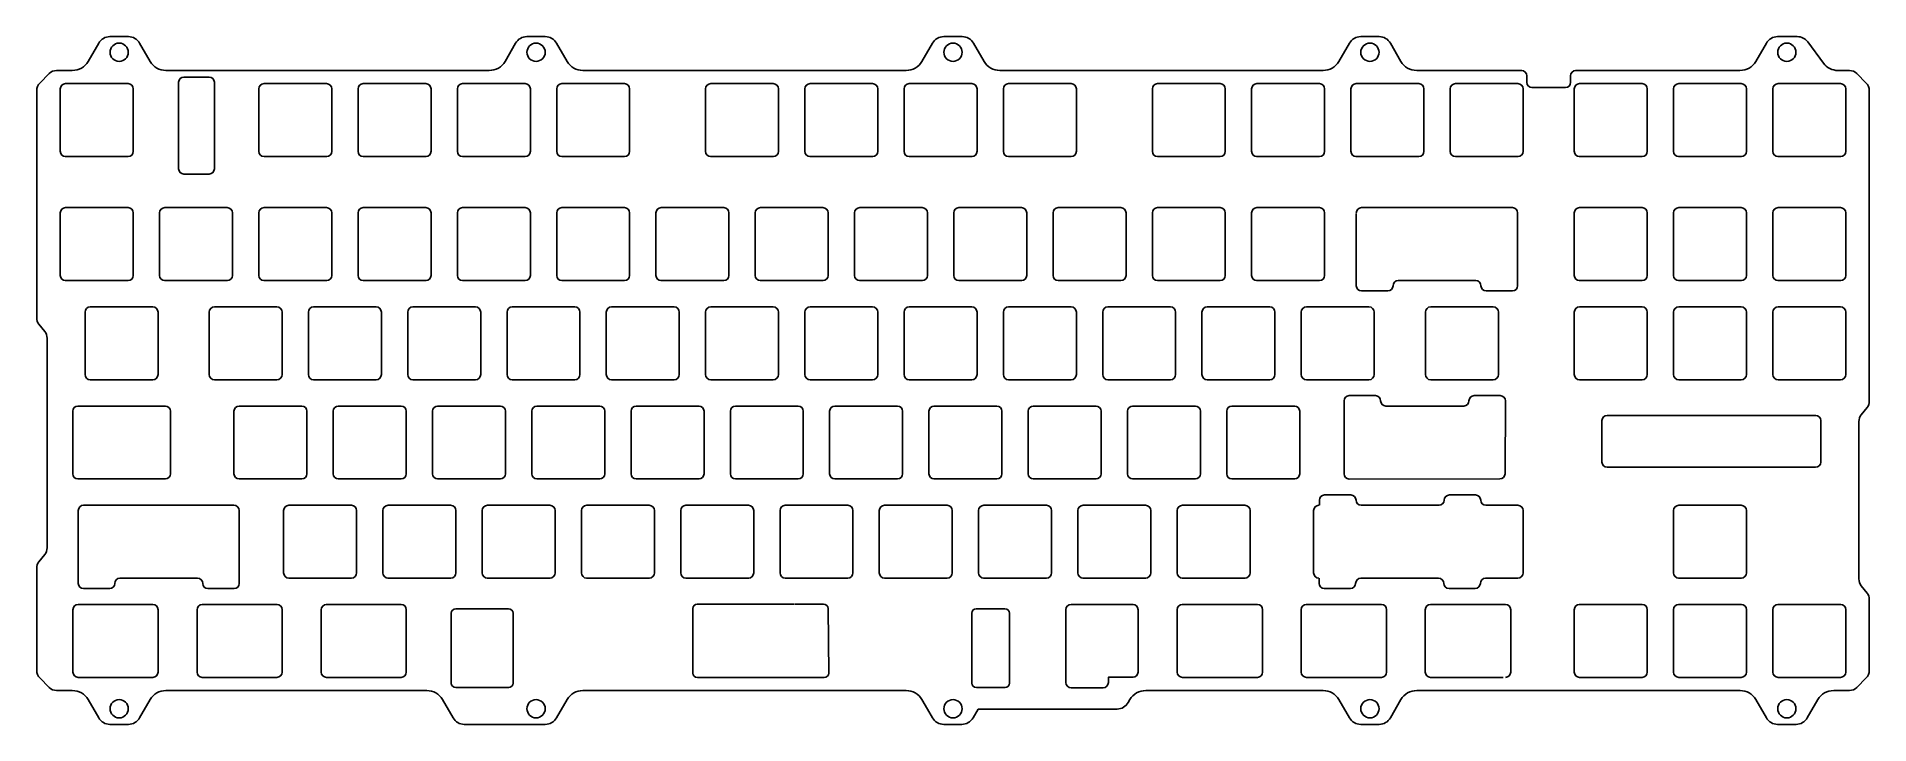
# Model space of a CAD drawing. Header units: inches. Extents: x -68 to 284, y 74 to 206.
import ezdxf

# ---------------------------------------------------------------- set-up
doc = ezdxf.new("R2010")
doc.units = ezdxf.units.IN
doc.header["$MEASUREMENT"] = 0

# ---------------------------------------------------------------- blocks, each defined once
blk = doc.blocks.new('block 4')
at = {"color": 5, "lineweight": 25, "true_color": 0x0000ff}
blk.add_lwpolyline([(109.19, 73.67), (109.19, 73.67)], dxfattribs=at)
for points, knots in [([(139.42, 76.62), (140.31, 76.62), (141.14, 77.1), (141.58, 77.87), (141.58, 77.87), (141.9, 78.42), (141.9, 78.42), (142.53, 79.5), (143.69, 80.17), (144.94, 80.17), (144.94, 80.17), (178.97, 80.17), (178.97, 80.17), (180.22, 80.17), (181.37, 79.5), (182, 78.42), (182, 78.42), (184.02, 74.92), (184.02, 74.92), (184.47, 74.15), (185.29, 73.67), (186.18, 73.67), (186.18, 73.67), (189.72, 73.67), (189.72, 73.67), (190.61, 73.67), (191.44, 74.15), (191.88, 74.92), (191.88, 74.92), (193.91, 78.42), (193.91, 78.42), (194.53, 79.5), (195.69, 80.17), (196.94, 80.17), (196.94, 80.17), (258.97, 80.17), (258.97, 80.17), (260.22, 80.17), (261.37, 79.5), (262, 78.42), (262, 78.42), (264.02, 74.92), (264.02, 74.92), (264.47, 74.15), (265.29, 73.67), (266.18, 73.67), (266.18, 73.67), (269.72, 73.67), (269.72, 73.67), (270.61, 73.67), (271.44, 74.15), (271.88, 74.92), (271.88, 74.92), (273.91, 78.42), (273.91, 78.42), (274.53, 79.5), (275.69, 80.17), (276.94, 80.17), (276.94, 80.17), (279.95, 80.17), (279.95, 80.17), (280.48, 80.17), (280.99, 80.38), (281.37, 80.75), (281.37, 80.75), (283.2, 82.58), (283.2, 82.58), (283.57, 82.96), (283.78, 83.47), (283.78, 84), (283.78, 84), (283.78, 97.68), (283.78, 97.68), (283.78, 98.11), (283.64, 98.53), (283.37, 98.87), (283.37, 98.87), (282.24, 100.27), (282.24, 100.27), (281.94, 100.65), (281.78, 101.11), (281.78, 101.59), (281.78, 101.59), (281.78, 131.81), (281.78, 131.81), (281.78, 132.29), (281.94, 132.75), (282.24, 133.13), (282.24, 133.13), (283.36, 134.53), (283.36, 134.53), (283.63, 134.87), (283.78, 135.29), (283.78, 135.72), (283.78, 135.72), (283.78, 195.4), (283.78, 195.4), (283.78, 195.93), (283.57, 196.44), (283.19, 196.82), (283.19, 196.82), (281.37, 198.65), (281.37, 198.65), (280.99, 199.02), (280.48, 199.23), (279.95, 199.23), (279.95, 199.23), (277.77, 199.23), (277.77, 199.23), (276.66, 199.23), (275.62, 199.76), (274.96, 200.65), (274.96, 200.65), (271.95, 204.72), (271.95, 204.72), (271.47, 205.36), (270.73, 205.73), (269.94, 205.73), (269.94, 205.73), (266.18, 205.73), (266.18, 205.73), (265.29, 205.73), (264.46, 205.25), (264.02, 204.48), (264.02, 204.48), (262, 200.98), (262, 200.98), (261.37, 199.9), (260.21, 199.23), (258.96, 199.23), (258.96, 199.23), (227.45, 199.23), (227.45, 199.23), (226.9, 199.23), (226.45, 198.78), (226.45, 198.23), (226.45, 198.23), (226.45, 196.96), (226.45, 196.96), (226.45, 196.4), (226, 195.96), (225.45, 195.96), (225.45, 195.96), (219.06, 195.96), (219.06, 195.96), (218.51, 195.96), (218.06, 196.4), (218.06, 196.96), (218.06, 196.96), (218.06, 198.23), (218.06, 198.23), (218.06, 198.78), (217.61, 199.23), (217.06, 199.23), (217.06, 199.23), (196.93, 199.23), (196.93, 199.23), (195.68, 199.23), (194.53, 199.9), (193.9, 200.98), (193.9, 200.98), (191.88, 204.48), (191.88, 204.48), (191.44, 205.25), (190.61, 205.73), (189.72, 205.73), (189.72, 205.73), (186.18, 205.73), (186.18, 205.73), (185.29, 205.73), (184.46, 205.25), (184.02, 204.48), (184.02, 204.48), (182, 200.98), (182, 200.98), (181.37, 199.9), (180.21, 199.23), (178.96, 199.23), (178.96, 199.23), (116.93, 199.23), (116.93, 199.23), (115.68, 199.23), (114.53, 199.9), (113.9, 200.98), (113.9, 200.98), (111.88, 204.48), (111.88, 204.48), (111.44, 205.25), (110.61, 205.73), (109.72, 205.73), (109.72, 205.73), (106.18, 205.73), (106.18, 205.73), (105.29, 205.73), (104.46, 205.25), (104.02, 204.48), (104.02, 204.48), (102, 200.98), (102, 200.98), (101.37, 199.9), (100.21, 199.23), (98.96, 199.23), (98.96, 199.23), (36.93, 199.23), (36.93, 199.23), (35.68, 199.23), (34.53, 199.9), (33.9, 200.98), (33.9, 200.98), (31.88, 204.48), (31.88, 204.48), (31.44, 205.25), (30.61, 205.73), (29.72, 205.73), (29.72, 205.73), (26.18, 205.73), (26.18, 205.73), (25.29, 205.73), (24.46, 205.25), (24.02, 204.48), (24.02, 204.48), (22, 200.98), (22, 200.98), (21.37, 199.9), (20.21, 199.23), (18.96, 199.23), (18.96, 199.23), (-43.07, 199.23), (-43.07, 199.23), (-44.32, 199.23), (-45.47, 199.9), (-46.1, 200.98), (-46.1, 200.98), (-48.12, 204.48), (-48.12, 204.48), (-48.56, 205.25), (-49.39, 205.73), (-50.28, 205.73), (-50.28, 205.73), (-53.82, 205.73), (-53.82, 205.73), (-54.71, 205.73), (-55.54, 205.25), (-55.98, 204.48), (-55.98, 204.48), (-58, 200.98), (-58, 200.98), (-58.63, 199.9), (-59.79, 199.23), (-61.04, 199.23), (-61.04, 199.23), (-64.05, 199.23), (-64.05, 199.23), (-64.58, 199.23), (-65.09, 199.02), (-65.47, 198.65), (-65.47, 198.65), (-67.3, 196.82), (-67.3, 196.82), (-67.67, 196.44), (-67.88, 195.93), (-67.88, 195.4), (-67.88, 195.4), (-67.88, 151.72), (-67.88, 151.72), (-67.88, 151.29), (-67.74, 150.87), (-67.47, 150.53), (-67.47, 150.53), (-66.34, 149.13), (-66.34, 149.13), (-66.04, 148.75), (-65.88, 148.29), (-65.88, 147.82), (-65.88, 147.82), (-65.88, 107.59), (-65.88, 107.59), (-65.88, 107.11), (-66.04, 106.65), (-66.34, 106.27), (-66.34, 106.27), (-67.47, 104.87), (-67.47, 104.87), (-67.74, 104.53), (-67.88, 104.11), (-67.88, 103.68), (-67.88, 103.68), (-67.88, 84), (-67.88, 84), (-67.88, 83.47), (-67.67, 82.96), (-67.3, 82.58), (-67.3, 82.58), (-65.47, 80.76), (-65.47, 80.76), (-65.09, 80.38), (-64.58, 80.17), (-64.05, 80.17), (-64.05, 80.17), (-61.04, 80.17), (-61.04, 80.17), (-59.79, 80.17), (-58.63, 79.5), (-58.01, 78.42), (-58.01, 78.42), (-55.98, 74.92), (-55.98, 74.92), (-55.54, 74.15), (-54.71, 73.67), (-53.82, 73.67), (-53.82, 73.67), (-50.28, 73.67), (-50.28, 73.67), (-49.39, 73.67), (-48.56, 74.15), (-48.12, 74.92), (-48.12, 74.92), (-46.1, 78.42), (-46.1, 78.42), (-45.47, 79.5), (-44.32, 80.17), (-43.07, 80.17), (-43.07, 80.17), (6.96, 80.17), (6.96, 80.17), (8.21, 80.17), (9.37, 79.5), (9.99, 78.42), (9.99, 78.42), (12.02, 74.92), (12.02, 74.92), (12.46, 74.15), (13.29, 73.67), (14.18, 73.67), (14.18, 73.67), (29.72, 73.67), (29.72, 73.67), (30.61, 73.67), (31.44, 74.15), (31.88, 74.92), (31.88, 74.92), (33.9, 78.42), (33.9, 78.42), (34.53, 79.5), (35.68, 80.17), (36.93, 80.17), (36.93, 80.17), (98.96, 80.17), (98.96, 80.17), (100.21, 80.17), (101.37, 79.5), (101.99, 78.42), (101.99, 78.42), (103.03, 76.62), (103.03, 76.62)], [0, 0, 0, 0, 1, 1, 1, 2, 2, 2, 3, 3, 3, 4, 4, 4, 5, 5, 5, 6, 6, 6, 7, 7, 7, 8, 8, 8, 9, 9, 9, 10, 10, 10, 11, 11, 11, 12, 12, 12, 13, 13, 13, 14, 14, 14, 15, 15, 15, 16, 16, 16, 17, 17, 17, 18, 18, 18, 19, 19, 19, 20, 20, 20, 21, 21, 21, 22, 22, 22, 23, 23, 23, 24, 24, 24, 25, 25, 25, 26, 26, 26, 27, 27, 27, 28, 28, 28, 29, 29, 29, 30, 30, 30, 31, 31, 31, 32, 32, 32, 33, 33, 33, 34, 34, 34, 35, 35, 35, 36, 36, 36, 37, 37, 37, 38, 38, 38, 39, 39, 39, 40, 40, 40, 41, 41, 41, 42, 42, 42, 43, 43, 43, 44, 44, 44, 45, 45, 45, 46, 46, 46, 47, 47, 47, 48, 48, 48, 49, 49, 49, 50, 50, 50, 51, 51, 51, 52, 52, 52, 53, 53, 53, 54, 54, 54, 55, 55, 55, 56, 56, 56, 57, 57, 57, 58, 58, 58, 59, 59, 59, 60, 60, 60, 61, 61, 61, 62, 62, 62, 63, 63, 63, 64, 64, 64, 65, 65, 65, 66, 66, 66, 67, 67, 67, 68, 68, 68, 69, 69, 69, 70, 70, 70, 71, 71, 71, 72, 72, 72, 73, 73, 73, 74, 74, 74, 75, 75, 75, 76, 76, 76, 77, 77, 77, 78, 78, 78, 79, 79, 79, 80, 80, 80, 81, 81, 81, 82, 82, 82, 83, 83, 83, 84, 84, 84, 85, 85, 85, 86, 86, 86, 87, 87, 87, 88, 88, 88, 89, 89, 89, 90, 90, 90, 91, 91, 91, 92, 92, 92, 93, 93, 93, 94, 94, 94, 95, 95, 95, 96, 96, 96, 97, 97, 97, 98, 98, 98, 99, 99, 99, 100, 100, 100, 101, 101, 101, 102, 102, 102, 103, 103, 103, 104, 104, 104, 105, 105, 105, 106, 106, 106, 107, 107, 107, 108, 108, 108, 109, 109, 109, 110, 110, 110, 111, 111, 111, 112, 112, 112, 113, 113, 113, 114, 114, 114, 115, 115, 115, 116, 116, 116, 117, 117, 117, 118, 118, 118, 118]), ([(103.03, 76.62), (103.03, 76.62), (104.02, 74.92), (104.02, 74.92), (104.46, 74.15), (105.29, 73.67), (106.18, 73.67)], [0, 0, 0, 0, 1, 1, 1, 2, 2, 2, 2]), ([(106.18, 73.67), (106.18, 73.67), (109.19, 73.67), (109.19, 73.67), (109.19, 73.67), (109.63, 73.67), (109.63, 73.67), (110.52, 73.67), (111.35, 74.15), (111.79, 74.92), (111.79, 74.92), (112.78, 76.62), (112.78, 76.62)], [0, 0, 0, 0, 1, 1, 1, 2, 2, 2, 3, 3, 3, 4, 4, 4, 4])]:
    blk.add_open_spline(points, degree=3, knots=knots, dxfattribs=at)
blk = doc.blocks.new('block 5')
at = {"color": 5, "lineweight": 25, "true_color": 0x0000ff}
blk.add_open_spline([(216.35, 115.74), (216.9, 115.74), (217.35, 115.3), (217.35, 114.74), (217.35, 114.74), (217.35, 102.74), (217.35, 102.74)], degree=3, knots=[0, 0, 0, 0, 1, 1, 1, 2, 2, 2, 2], dxfattribs=at)
blk = doc.blocks.new('block 7')
at = {"color": 5, "lineweight": 25, "true_color": 0x0000ff}
blk.add_open_spline([(178.15, 101.74), (177.6, 101.74), (177.15, 102.19), (177.15, 102.74), (177.15, 102.74), (177.15, 114.74), (177.15, 114.74), (177.15, 115.3), (177.6, 115.74), (178.15, 115.74), (178.15, 115.74), (178.24, 115.74), (178.24, 115.74)], degree=3, knots=[0, 0, 0, 0, 1, 1, 1, 2, 2, 2, 3, 3, 3, 4, 4, 4, 4], dxfattribs=at)
blk = doc.blocks.new('block 9')
at = {"color": 5, "lineweight": 25, "true_color": 0x0000ff}
blk.add_lwpolyline([(199.68, 115.74), (199.68, 115.74)], dxfattribs=at)
blk = doc.blocks.new('block 12')
at = {"color": 5, "lineweight": 25, "true_color": 0x0000ff}
blk.add_open_spline([(23.55, 92.5), (23.55, 92.5), (23.55, 81.57), (23.55, 81.57), (23.55, 81.11), (23.15, 80.73), (22.66, 80.73), (22.66, 80.73), (17.21, 80.73), (17.21, 80.73)], degree=3, knots=[0, 0, 0, 0, 1, 1, 1, 2, 2, 2, 3, 3, 3, 3], dxfattribs=at)
blk = doc.blocks.new('block 14')
at = {"color": 5, "lineweight": 25, "true_color": 0x0000ff}
blk.add_open_spline([(227.16, 171.89), (227.16, 172.45), (227.61, 172.89), (228.16, 172.89), (228.16, 172.89), (240.16, 172.89), (240.16, 172.89), (240.71, 172.89), (241.16, 172.45), (241.16, 171.89), (241.16, 171.89), (241.16, 159.89), (241.16, 159.89), (241.16, 159.34), (240.71, 158.89), (240.16, 158.89), (240.16, 158.89), (228.16, 158.89), (228.16, 158.89), (227.61, 158.89), (227.16, 159.34), (227.16, 159.89), (227.16, 159.89), (227.16, 171.89), (227.16, 171.89)], degree=3, knots=[0, 0, 0, 0, 1, 1, 1, 2, 2, 2, 3, 3, 3, 4, 4, 4, 5, 5, 5, 6, 6, 6, 7, 7, 7, 8, 8, 8, 8], dxfattribs=at)
blk = doc.blocks.new('block 15')
at = {"color": 5, "lineweight": 25, "true_color": 0x0000ff}
blk.add_open_spline([(227.16, 152.84), (227.16, 153.4), (227.61, 153.84), (228.16, 153.84), (228.16, 153.84), (240.16, 153.84), (240.16, 153.84), (240.71, 153.84), (241.16, 153.4), (241.16, 152.84), (241.16, 152.84), (241.16, 140.84), (241.16, 140.84), (241.16, 140.29), (240.71, 139.84), (240.16, 139.84), (240.16, 139.84), (228.16, 139.84), (228.16, 139.84), (227.61, 139.84), (227.16, 140.29), (227.16, 140.84), (227.16, 140.84), (227.16, 152.84), (227.16, 152.84)], degree=3, knots=[0, 0, 0, 0, 1, 1, 1, 2, 2, 2, 3, 3, 3, 4, 4, 4, 5, 5, 5, 6, 6, 6, 7, 7, 7, 8, 8, 8, 8], dxfattribs=at)
blk = doc.blocks.new('block 16')
at = {"color": 5, "lineweight": 25, "true_color": 0x0000ff}
blk.add_open_spline([(227.16, 195.71), (227.16, 196.26), (227.61, 196.71), (228.16, 196.71), (228.16, 196.71), (240.16, 196.71), (240.16, 196.71), (240.71, 196.71), (241.16, 196.26), (241.16, 195.71), (241.16, 195.71), (241.16, 183.71), (241.16, 183.71), (241.16, 183.15), (240.71, 182.71), (240.16, 182.71), (240.16, 182.71), (228.16, 182.71), (228.16, 182.71), (227.61, 182.71), (227.16, 183.15), (227.16, 183.71), (227.16, 183.71), (227.16, 195.71), (227.16, 195.71)], degree=3, knots=[0, 0, 0, 0, 1, 1, 1, 2, 2, 2, 3, 3, 3, 4, 4, 4, 5, 5, 5, 6, 6, 6, 7, 7, 7, 8, 8, 8, 8], dxfattribs=at)
blk = doc.blocks.new('block 17')
at = {"color": 5, "lineweight": 25, "true_color": 0x0000ff}
blk.add_open_spline([(227.16, 95.69), (227.16, 96.25), (227.61, 96.69), (228.16, 96.69), (228.16, 96.69), (240.16, 96.69), (240.16, 96.69), (240.71, 96.69), (241.16, 96.25), (241.16, 95.69), (241.16, 95.69), (241.16, 83.69), (241.16, 83.69), (241.16, 83.14), (240.71, 82.69), (240.16, 82.69), (240.16, 82.69), (228.16, 82.69), (228.16, 82.69), (227.61, 82.69), (227.16, 83.14), (227.16, 83.69), (227.16, 83.69), (227.16, 95.69), (227.16, 95.69)], degree=3, knots=[0, 0, 0, 0, 1, 1, 1, 2, 2, 2, 3, 3, 3, 4, 4, 4, 5, 5, 5, 6, 6, 6, 7, 7, 7, 8, 8, 8, 8], dxfattribs=at)
blk = doc.blocks.new('block 18')
at = {"color": 5, "lineweight": 25, "true_color": 0x0000ff}
blk.add_open_spline([(246.21, 171.89), (246.21, 172.45), (246.66, 172.89), (247.21, 172.89), (247.21, 172.89), (259.21, 172.89), (259.21, 172.89), (259.76, 172.89), (260.21, 172.45), (260.21, 171.89), (260.21, 171.89), (260.21, 159.89), (260.21, 159.89), (260.21, 159.34), (259.76, 158.89), (259.21, 158.89), (259.21, 158.89), (247.21, 158.89), (247.21, 158.89), (246.66, 158.89), (246.21, 159.34), (246.21, 159.89), (246.21, 159.89), (246.21, 171.89), (246.21, 171.89)], degree=3, knots=[0, 0, 0, 0, 1, 1, 1, 2, 2, 2, 3, 3, 3, 4, 4, 4, 5, 5, 5, 6, 6, 6, 7, 7, 7, 8, 8, 8, 8], dxfattribs=at)
blk = doc.blocks.new('block 19')
at = {"color": 5, "lineweight": 25, "true_color": 0x0000ff}
blk.add_open_spline([(265.26, 171.89), (265.26, 172.45), (265.71, 172.89), (266.26, 172.89), (266.26, 172.89), (278.26, 172.89), (278.26, 172.89), (278.81, 172.89), (279.26, 172.45), (279.26, 171.89), (279.26, 171.89), (279.26, 159.89), (279.26, 159.89), (279.26, 159.34), (278.81, 158.89), (278.26, 158.89), (278.26, 158.89), (266.26, 158.89), (266.26, 158.89), (265.71, 158.89), (265.26, 159.34), (265.26, 159.89), (265.26, 159.89), (265.26, 171.89), (265.26, 171.89)], degree=3, knots=[0, 0, 0, 0, 1, 1, 1, 2, 2, 2, 3, 3, 3, 4, 4, 4, 5, 5, 5, 6, 6, 6, 7, 7, 7, 8, 8, 8, 8], dxfattribs=at)
blk = doc.blocks.new('block 20')
at = {"color": 5, "lineweight": 25, "true_color": 0x0000ff}
blk.add_open_spline([(246.21, 152.84), (246.21, 153.4), (246.66, 153.84), (247.21, 153.84), (247.21, 153.84), (259.21, 153.84), (259.21, 153.84), (259.76, 153.84), (260.21, 153.4), (260.21, 152.84), (260.21, 152.84), (260.21, 140.84), (260.21, 140.84), (260.21, 140.29), (259.76, 139.84), (259.21, 139.84), (259.21, 139.84), (247.21, 139.84), (247.21, 139.84), (246.66, 139.84), (246.21, 140.29), (246.21, 140.84), (246.21, 140.84), (246.21, 152.84), (246.21, 152.84)], degree=3, knots=[0, 0, 0, 0, 1, 1, 1, 2, 2, 2, 3, 3, 3, 4, 4, 4, 5, 5, 5, 6, 6, 6, 7, 7, 7, 8, 8, 8, 8], dxfattribs=at)
blk = doc.blocks.new('block 21')
at = {"color": 5, "lineweight": 25, "true_color": 0x0000ff}
blk.add_open_spline([(265.26, 152.84), (265.26, 153.4), (265.71, 153.84), (266.26, 153.84), (266.26, 153.84), (278.26, 153.84), (278.26, 153.84), (278.81, 153.84), (279.26, 153.4), (279.26, 152.84), (279.26, 152.84), (279.26, 140.84), (279.26, 140.84), (279.26, 140.29), (278.81, 139.84), (278.26, 139.84), (278.26, 139.84), (266.26, 139.84), (266.26, 139.84), (265.71, 139.84), (265.26, 140.29), (265.26, 140.84), (265.26, 140.84), (265.26, 152.84), (265.26, 152.84)], degree=3, knots=[0, 0, 0, 0, 1, 1, 1, 2, 2, 2, 3, 3, 3, 4, 4, 4, 5, 5, 5, 6, 6, 6, 7, 7, 7, 8, 8, 8, 8], dxfattribs=at)
blk = doc.blocks.new('block 22')
at = {"color": 5, "lineweight": 25, "true_color": 0x0000ff}
blk.add_open_spline([(70, 171.89), (70, 172.45), (70.44, 172.89), (71, 172.89), (71, 172.89), (83, 172.89), (83, 172.89), (83.55, 172.89), (84, 172.45), (84, 171.89), (84, 171.89), (84, 159.89), (84, 159.89), (84, 159.34), (83.55, 158.89), (83, 158.89), (83, 158.89), (71, 158.89), (71, 158.89), (70.44, 158.89), (70, 159.34), (70, 159.89), (70, 159.89), (70, 171.89), (70, 171.89)], degree=3, knots=[0, 0, 0, 0, 1, 1, 1, 2, 2, 2, 3, 3, 3, 4, 4, 4, 5, 5, 5, 6, 6, 6, 7, 7, 7, 8, 8, 8, 8], dxfattribs=at)
blk = doc.blocks.new('block 23')
at = {"color": 5, "lineweight": 25, "true_color": 0x0000ff}
blk.add_open_spline([(127.15, 171.89), (127.15, 172.45), (127.59, 172.89), (128.15, 172.89), (128.15, 172.89), (140.15, 172.89), (140.15, 172.89), (140.7, 172.89), (141.15, 172.45), (141.15, 171.89), (141.15, 171.89), (141.15, 159.89), (141.15, 159.89), (141.15, 159.34), (140.7, 158.89), (140.15, 158.89), (140.15, 158.89), (128.15, 158.89), (128.15, 158.89), (127.59, 158.89), (127.15, 159.34), (127.15, 159.89), (127.15, 159.89), (127.15, 171.89), (127.15, 171.89)], degree=3, knots=[0, 0, 0, 0, 1, 1, 1, 2, 2, 2, 3, 3, 3, 4, 4, 4, 5, 5, 5, 6, 6, 6, 7, 7, 7, 8, 8, 8, 8], dxfattribs=at)
blk = doc.blocks.new('block 24')
at = {"color": 5, "lineweight": 25, "true_color": 0x0000ff}
blk.add_open_spline([(146.2, 171.89), (146.2, 172.45), (146.64, 172.89), (147.2, 172.89), (147.2, 172.89), (159.2, 172.89), (159.2, 172.89), (159.75, 172.89), (160.2, 172.45), (160.2, 171.89), (160.2, 171.89), (160.2, 159.89), (160.2, 159.89), (160.2, 159.34), (159.75, 158.89), (159.2, 158.89), (159.2, 158.89), (147.2, 158.89), (147.2, 158.89), (146.64, 158.89), (146.2, 159.34), (146.2, 159.89), (146.2, 159.89), (146.2, 171.89), (146.2, 171.89)], degree=3, knots=[0, 0, 0, 0, 1, 1, 1, 2, 2, 2, 3, 3, 3, 4, 4, 4, 5, 5, 5, 6, 6, 6, 7, 7, 7, 8, 8, 8, 8], dxfattribs=at)
blk = doc.blocks.new('block 25')
at = {"color": 5, "lineweight": 25, "true_color": 0x0000ff}
blk.add_open_spline([(165.25, 171.89), (165.25, 172.45), (165.69, 172.89), (166.25, 172.89), (166.25, 172.89), (178.25, 172.89), (178.25, 172.89), (178.8, 172.89), (179.25, 172.45), (179.25, 171.89), (179.25, 171.89), (179.25, 159.89), (179.25, 159.89), (179.25, 159.34), (178.8, 158.89), (178.25, 158.89), (178.25, 158.89), (166.25, 158.89), (166.25, 158.89), (165.69, 158.89), (165.25, 159.34), (165.25, 159.89), (165.25, 159.89), (165.25, 171.89), (165.25, 171.89)], degree=3, knots=[0, 0, 0, 0, 1, 1, 1, 2, 2, 2, 3, 3, 3, 4, 4, 4, 5, 5, 5, 6, 6, 6, 7, 7, 7, 8, 8, 8, 8], dxfattribs=at)
blk = doc.blocks.new('block 26')
at = {"color": 5, "lineweight": 25, "true_color": 0x0000ff}
blk.add_open_spline([(60.47, 152.84), (60.47, 153.4), (60.92, 153.84), (61.47, 153.84), (61.47, 153.84), (73.47, 153.84), (73.47, 153.84), (74.02, 153.84), (74.47, 153.4), (74.47, 152.84), (74.47, 152.84), (74.47, 140.84), (74.47, 140.84), (74.47, 140.29), (74.02, 139.84), (73.47, 139.84), (73.47, 139.84), (61.47, 139.84), (61.47, 139.84), (60.92, 139.84), (60.47, 140.29), (60.47, 140.84), (60.47, 140.84), (60.47, 152.84), (60.47, 152.84)], degree=3, knots=[0, 0, 0, 0, 1, 1, 1, 2, 2, 2, 3, 3, 3, 4, 4, 4, 5, 5, 5, 6, 6, 6, 7, 7, 7, 8, 8, 8, 8], dxfattribs=at)
blk = doc.blocks.new('block 27')
at = {"color": 5, "lineweight": 25, "true_color": 0x0000ff}
blk.add_open_spline([(136.67, 152.84), (136.67, 153.4), (137.12, 153.84), (137.67, 153.84), (137.67, 153.84), (149.67, 153.84), (149.67, 153.84), (150.22, 153.84), (150.67, 153.4), (150.67, 152.84), (150.67, 152.84), (150.67, 140.84), (150.67, 140.84), (150.67, 140.29), (150.22, 139.84), (149.67, 139.84), (149.67, 139.84), (137.67, 139.84), (137.67, 139.84), (137.12, 139.84), (136.67, 140.29), (136.67, 140.84), (136.67, 140.84), (136.67, 152.84), (136.67, 152.84)], degree=3, knots=[0, 0, 0, 0, 1, 1, 1, 2, 2, 2, 3, 3, 3, 4, 4, 4, 5, 5, 5, 6, 6, 6, 7, 7, 7, 8, 8, 8, 8], dxfattribs=at)
blk = doc.blocks.new('block 28')
at = {"color": 5, "lineweight": 25, "true_color": 0x0000ff}
blk.add_open_spline([(155.72, 152.84), (155.72, 153.4), (156.17, 153.84), (156.72, 153.84), (156.72, 153.84), (168.72, 153.84), (168.72, 153.84), (169.27, 153.84), (169.72, 153.4), (169.72, 152.84), (169.72, 152.84), (169.72, 140.84), (169.72, 140.84), (169.72, 140.29), (169.27, 139.84), (168.72, 139.84), (168.72, 139.84), (156.72, 139.84), (156.72, 139.84), (156.17, 139.84), (155.72, 140.29), (155.72, 140.84), (155.72, 140.84), (155.72, 152.84), (155.72, 152.84)], degree=3, knots=[0, 0, 0, 0, 1, 1, 1, 2, 2, 2, 3, 3, 3, 4, 4, 4, 5, 5, 5, 6, 6, 6, 7, 7, 7, 8, 8, 8, 8], dxfattribs=at)
blk = doc.blocks.new('block 29')
at = {"color": 5, "lineweight": 25, "true_color": 0x0000ff}
blk.add_open_spline([(174.77, 152.84), (174.77, 153.4), (175.22, 153.84), (175.77, 153.84), (175.77, 153.84), (187.77, 153.84), (187.77, 153.84), (188.32, 153.84), (188.77, 153.4), (188.77, 152.84), (188.77, 152.84), (188.77, 140.84), (188.77, 140.84), (188.77, 140.29), (188.32, 139.84), (187.77, 139.84), (187.77, 139.84), (175.77, 139.84), (175.77, 139.84), (175.22, 139.84), (174.77, 140.29), (174.77, 140.84), (174.77, 140.84), (174.77, 152.84), (174.77, 152.84)], degree=3, knots=[0, 0, 0, 0, 1, 1, 1, 2, 2, 2, 3, 3, 3, 4, 4, 4, 5, 5, 5, 6, 6, 6, 7, 7, 7, 8, 8, 8, 8], dxfattribs=at)
blk = doc.blocks.new('block 30')
at = {"color": 5, "lineweight": 25, "true_color": 0x0000ff}
blk.add_open_spline([(141.43, 133.79), (141.43, 134.35), (141.88, 134.79), (142.43, 134.79), (142.43, 134.79), (154.43, 134.79), (154.43, 134.79), (154.98, 134.79), (155.43, 134.35), (155.43, 133.79), (155.43, 133.79), (155.43, 121.79), (155.43, 121.79), (155.43, 121.24), (154.98, 120.79), (154.43, 120.79), (154.43, 120.79), (142.43, 120.79), (142.43, 120.79), (141.88, 120.79), (141.43, 121.24), (141.43, 121.79), (141.43, 121.79), (141.43, 133.79), (141.43, 133.79)], degree=3, knots=[0, 0, 0, 0, 1, 1, 1, 2, 2, 2, 3, 3, 3, 4, 4, 4, 5, 5, 5, 6, 6, 6, 7, 7, 7, 8, 8, 8, 8], dxfattribs=at)
blk = doc.blocks.new('block 31')
at = {"color": 5, "lineweight": 25, "true_color": 0x0000ff}
blk.add_open_spline([(84.28, 133.79), (84.28, 134.35), (84.73, 134.79), (85.28, 134.79), (85.28, 134.79), (97.28, 134.79), (97.28, 134.79), (97.83, 134.79), (98.28, 134.35), (98.28, 133.79), (98.28, 133.79), (98.28, 121.79), (98.28, 121.79), (98.28, 121.24), (97.83, 120.79), (97.28, 120.79), (97.28, 120.79), (85.28, 120.79), (85.28, 120.79), (84.73, 120.79), (84.28, 121.24), (84.28, 121.79), (84.28, 121.79), (84.28, 133.79), (84.28, 133.79)], degree=3, knots=[0, 0, 0, 0, 1, 1, 1, 2, 2, 2, 3, 3, 3, 4, 4, 4, 5, 5, 5, 6, 6, 6, 7, 7, 7, 8, 8, 8, 8], dxfattribs=at)
blk = doc.blocks.new('block 32')
at = {"color": 5, "lineweight": 25, "true_color": 0x0000ff}
blk.add_open_spline([(65.23, 133.79), (65.23, 134.35), (65.68, 134.79), (66.23, 134.79), (66.23, 134.79), (78.23, 134.79), (78.23, 134.79), (78.78, 134.79), (79.23, 134.35), (79.23, 133.79), (79.23, 133.79), (79.23, 121.79), (79.23, 121.79), (79.23, 121.24), (78.78, 120.79), (78.23, 120.79), (78.23, 120.79), (66.23, 120.79), (66.23, 120.79), (65.68, 120.79), (65.23, 121.24), (65.23, 121.79), (65.23, 121.79), (65.23, 133.79), (65.23, 133.79)], degree=3, knots=[0, 0, 0, 0, 1, 1, 1, 2, 2, 2, 3, 3, 3, 4, 4, 4, 5, 5, 5, 6, 6, 6, 7, 7, 7, 8, 8, 8, 8], dxfattribs=at)
blk = doc.blocks.new('block 33')
at = {"color": 5, "lineweight": 25, "true_color": 0x0000ff}
blk.add_open_spline([(60.47, 195.71), (60.47, 196.26), (60.92, 196.71), (61.47, 196.71), (61.47, 196.71), (73.47, 196.71), (73.47, 196.71), (74.02, 196.71), (74.47, 196.26), (74.47, 195.71), (74.47, 195.71), (74.47, 183.71), (74.47, 183.71), (74.47, 183.15), (74.02, 182.71), (73.47, 182.71), (73.47, 182.71), (61.47, 182.71), (61.47, 182.71), (60.92, 182.71), (60.47, 183.15), (60.47, 183.71), (60.47, 183.71), (60.47, 195.71), (60.47, 195.71)], degree=3, knots=[0, 0, 0, 0, 1, 1, 1, 2, 2, 2, 3, 3, 3, 4, 4, 4, 5, 5, 5, 6, 6, 6, 7, 7, 7, 8, 8, 8, 8], dxfattribs=at)
blk = doc.blocks.new('block 34')
at = {"color": 5, "lineweight": 25, "true_color": 0x0000ff}
blk.add_open_spline([(165.25, 195.71), (165.25, 196.26), (165.69, 196.71), (166.25, 196.71), (166.25, 196.71), (178.25, 196.71), (178.25, 196.71), (178.8, 196.71), (179.25, 196.26), (179.25, 195.71), (179.25, 195.71), (179.25, 183.71), (179.25, 183.71), (179.25, 183.15), (178.8, 182.71), (178.25, 182.71), (178.25, 182.71), (166.25, 182.71), (166.25, 182.71), (165.69, 182.71), (165.25, 183.15), (165.25, 183.71), (165.25, 183.71), (165.25, 195.71), (165.25, 195.71)], degree=3, knots=[0, 0, 0, 0, 1, 1, 1, 2, 2, 2, 3, 3, 3, 4, 4, 4, 5, 5, 5, 6, 6, 6, 7, 7, 7, 8, 8, 8, 8], dxfattribs=at)
blk = doc.blocks.new('block 35')
at = {"color": 5, "lineweight": 25, "true_color": 0x0000ff}
blk.add_open_spline([(184.31, 195.71), (184.31, 196.26), (184.76, 196.71), (185.31, 196.71), (185.31, 196.71), (197.31, 196.71), (197.31, 196.71), (197.86, 196.71), (198.31, 196.26), (198.31, 195.71), (198.31, 195.71), (198.31, 183.71), (198.31, 183.71), (198.31, 183.15), (197.86, 182.71), (197.31, 182.71), (197.31, 182.71), (185.31, 182.71), (185.31, 182.71), (184.76, 182.71), (184.31, 183.15), (184.31, 183.71), (184.31, 183.71), (184.31, 195.71), (184.31, 195.71)], degree=3, knots=[0, 0, 0, 0, 1, 1, 1, 2, 2, 2, 3, 3, 3, 4, 4, 4, 5, 5, 5, 6, 6, 6, 7, 7, 7, 8, 8, 8, 8], dxfattribs=at)
blk = doc.blocks.new('block 36')
at = {"color": 5, "lineweight": 25, "true_color": 0x0000ff}
blk.add_open_spline([(246.21, 195.71), (246.21, 196.26), (246.66, 196.71), (247.21, 196.71), (247.21, 196.71), (259.21, 196.71), (259.21, 196.71), (259.76, 196.71), (260.21, 196.26), (260.21, 195.71), (260.21, 195.71), (260.21, 183.71), (260.21, 183.71), (260.21, 183.15), (259.76, 182.71), (259.21, 182.71), (259.21, 182.71), (247.21, 182.71), (247.21, 182.71), (246.66, 182.71), (246.21, 183.15), (246.21, 183.71), (246.21, 183.71), (246.21, 195.71), (246.21, 195.71)], degree=3, knots=[0, 0, 0, 0, 1, 1, 1, 2, 2, 2, 3, 3, 3, 4, 4, 4, 5, 5, 5, 6, 6, 6, 7, 7, 7, 8, 8, 8, 8], dxfattribs=at)
blk = doc.blocks.new('block 37')
at = {"color": 5, "lineweight": 25, "true_color": 0x0000ff}
blk.add_open_spline([(265.26, 195.71), (265.26, 196.26), (265.71, 196.71), (266.26, 196.71), (266.26, 196.71), (278.26, 196.71), (278.26, 196.71), (278.81, 196.71), (279.26, 196.26), (279.26, 195.71), (279.26, 195.71), (279.26, 183.71), (279.26, 183.71), (279.26, 183.15), (278.81, 182.71), (278.26, 182.71), (278.26, 182.71), (266.26, 182.71), (266.26, 182.71), (265.71, 182.71), (265.26, 183.15), (265.26, 183.71), (265.26, 183.71), (265.26, 195.71), (265.26, 195.71)], degree=3, knots=[0, 0, 0, 0, 1, 1, 1, 2, 2, 2, 3, 3, 3, 4, 4, 4, 5, 5, 5, 6, 6, 6, 7, 7, 7, 8, 8, 8, 8], dxfattribs=at)
blk = doc.blocks.new('block 38')
at = {"color": 5, "lineweight": 25, "true_color": 0x0000ff}
blk.add_open_spline([(146.2, 195.71), (146.2, 196.26), (146.64, 196.71), (147.2, 196.71), (147.2, 196.71), (159.2, 196.71), (159.2, 196.71), (159.75, 196.71), (160.2, 196.26), (160.2, 195.71), (160.2, 195.71), (160.2, 183.71), (160.2, 183.71), (160.2, 183.15), (159.75, 182.71), (159.2, 182.71), (159.2, 182.71), (147.2, 182.71), (147.2, 182.71), (146.64, 182.71), (146.2, 183.15), (146.2, 183.71), (146.2, 183.71), (146.2, 195.71), (146.2, 195.71)], degree=3, knots=[0, 0, 0, 0, 1, 1, 1, 2, 2, 2, 3, 3, 3, 4, 4, 4, 5, 5, 5, 6, 6, 6, 7, 7, 7, 8, 8, 8, 8], dxfattribs=at)
blk = doc.blocks.new('block 39')
at = {"color": 5, "lineweight": 25, "true_color": 0x0000ff}
blk.add_open_spline([(8.08, 133.79), (8.08, 134.35), (8.53, 134.79), (9.08, 134.79), (9.08, 134.79), (21.08, 134.79), (21.08, 134.79), (21.63, 134.79), (22.08, 134.35), (22.08, 133.79), (22.08, 133.79), (22.08, 121.79), (22.08, 121.79), (22.08, 121.24), (21.63, 120.79), (21.08, 120.79), (21.08, 120.79), (9.08, 120.79), (9.08, 120.79), (8.53, 120.79), (8.08, 121.24), (8.08, 121.79), (8.08, 121.79), (8.08, 133.79), (8.08, 133.79)], degree=3, knots=[0, 0, 0, 0, 1, 1, 1, 2, 2, 2, 3, 3, 3, 4, 4, 4, 5, 5, 5, 6, 6, 6, 7, 7, 7, 8, 8, 8, 8], dxfattribs=at)
blk = doc.blocks.new('block 40')
at = {"color": 5, "lineweight": 25, "true_color": 0x0000ff}
blk.add_open_spline([(246.21, 114.74), (246.21, 115.3), (246.66, 115.74), (247.21, 115.74), (247.21, 115.74), (259.21, 115.74), (259.21, 115.74), (259.76, 115.74), (260.21, 115.3), (260.21, 114.74), (260.21, 114.74), (260.21, 102.74), (260.21, 102.74), (260.21, 102.19), (259.76, 101.74), (259.21, 101.74), (259.21, 101.74), (247.21, 101.74), (247.21, 101.74), (246.66, 101.74), (246.21, 102.19), (246.21, 102.74), (246.21, 102.74), (246.21, 114.74), (246.21, 114.74)], degree=3, knots=[0, 0, 0, 0, 1, 1, 1, 2, 2, 2, 3, 3, 3, 4, 4, 4, 5, 5, 5, 6, 6, 6, 7, 7, 7, 8, 8, 8, 8], dxfattribs=at)
blk = doc.blocks.new('block 41')
at = {"color": 5, "lineweight": 25, "true_color": 0x0000ff}
blk.add_open_spline([(246.21, 95.69), (246.21, 96.25), (246.66, 96.69), (247.21, 96.69), (247.21, 96.69), (259.21, 96.69), (259.21, 96.69), (259.76, 96.69), (260.21, 96.25), (260.21, 95.69), (260.21, 95.69), (260.21, 83.69), (260.21, 83.69), (260.21, 83.14), (259.76, 82.69), (259.21, 82.69), (259.21, 82.69), (247.21, 82.69), (247.21, 82.69), (246.66, 82.69), (246.21, 83.14), (246.21, 83.69), (246.21, 83.69), (246.21, 95.69), (246.21, 95.69)], degree=3, knots=[0, 0, 0, 0, 1, 1, 1, 2, 2, 2, 3, 3, 3, 4, 4, 4, 5, 5, 5, 6, 6, 6, 7, 7, 7, 8, 8, 8, 8], dxfattribs=at)
blk = doc.blocks.new('block 42')
at = {"color": 5, "lineweight": 25, "true_color": 0x0000ff}
blk.add_open_spline([(265.26, 95.69), (265.26, 96.25), (265.71, 96.69), (266.26, 96.69), (266.26, 96.69), (278.26, 96.69), (278.26, 96.69), (278.81, 96.69), (279.26, 96.25), (279.26, 95.69), (279.26, 95.69), (279.26, 83.69), (279.26, 83.69), (279.26, 83.14), (278.81, 82.69), (278.26, 82.69), (278.26, 82.69), (266.26, 82.69), (266.26, 82.69), (265.71, 82.69), (265.26, 83.14), (265.26, 83.69), (265.26, 83.69), (265.26, 95.69), (265.26, 95.69)], degree=3, knots=[0, 0, 0, 0, 1, 1, 1, 2, 2, 2, 3, 3, 3, 4, 4, 4, 5, 5, 5, 6, 6, 6, 7, 7, 7, 8, 8, 8, 8], dxfattribs=at)
blk = doc.blocks.new('block 43')
at = {"color": 5, "lineweight": 25, "true_color": 0x0000ff}
blk.add_open_spline([(-25.25, 171.89), (-25.25, 172.45), (-24.81, 172.89), (-24.25, 172.89), (-24.25, 172.89), (-12.25, 172.89), (-12.25, 172.89), (-11.7, 172.89), (-11.25, 172.45), (-11.25, 171.89), (-11.25, 171.89), (-11.25, 159.89), (-11.25, 159.89), (-11.25, 159.34), (-11.7, 158.89), (-12.25, 158.89), (-12.25, 158.89), (-24.25, 158.89), (-24.25, 158.89), (-24.81, 158.89), (-25.25, 159.34), (-25.25, 159.89), (-25.25, 159.89), (-25.25, 171.89), (-25.25, 171.89)], degree=3, knots=[0, 0, 0, 0, 1, 1, 1, 2, 2, 2, 3, 3, 3, 4, 4, 4, 5, 5, 5, 6, 6, 6, 7, 7, 7, 8, 8, 8, 8], dxfattribs=at)
blk = doc.blocks.new('block 44')
at = {"color": 5, "lineweight": 25, "true_color": 0x0000ff}
blk.add_open_spline([(131.91, 114.74), (131.91, 115.3), (132.36, 115.74), (132.91, 115.74), (132.91, 115.74), (144.91, 115.74), (144.91, 115.74), (145.46, 115.74), (145.91, 115.3), (145.91, 114.74), (145.91, 114.74), (145.91, 102.74), (145.91, 102.74), (145.91, 102.19), (145.46, 101.74), (144.91, 101.74), (144.91, 101.74), (132.91, 101.74), (132.91, 101.74), (132.36, 101.74), (131.91, 102.19), (131.91, 102.74), (131.91, 102.74), (131.91, 114.74), (131.91, 114.74)], degree=3, knots=[0, 0, 0, 0, 1, 1, 1, 2, 2, 2, 3, 3, 3, 4, 4, 4, 5, 5, 5, 6, 6, 6, 7, 7, 7, 8, 8, 8, 8], dxfattribs=at)
blk = doc.blocks.new('block 45')
at = {"color": 5, "lineweight": 25, "true_color": 0x0000ff}
blk.add_open_spline([(93.81, 114.74), (93.81, 115.3), (94.26, 115.74), (94.81, 115.74), (94.81, 115.74), (106.81, 115.74), (106.81, 115.74), (107.36, 115.74), (107.81, 115.3), (107.81, 114.74), (107.81, 114.74), (107.81, 102.74), (107.81, 102.74), (107.81, 102.19), (107.36, 101.74), (106.81, 101.74), (106.81, 101.74), (94.81, 101.74), (94.81, 101.74), (94.26, 101.74), (93.81, 102.19), (93.81, 102.74), (93.81, 102.74), (93.81, 114.74), (93.81, 114.74)], degree=3, knots=[0, 0, 0, 0, 1, 1, 1, 2, 2, 2, 3, 3, 3, 4, 4, 4, 5, 5, 5, 6, 6, 6, 7, 7, 7, 8, 8, 8, 8], dxfattribs=at)
blk = doc.blocks.new('block 46')
at = {"color": 5, "lineweight": 25, "true_color": 0x0000ff}
blk.add_open_spline([(74.76, 114.74), (74.76, 115.3), (75.21, 115.74), (75.76, 115.74), (75.76, 115.74), (87.76, 115.74), (87.76, 115.74), (88.31, 115.74), (88.76, 115.3), (88.76, 114.74), (88.76, 114.74), (88.76, 102.74), (88.76, 102.74), (88.76, 102.19), (88.31, 101.74), (87.76, 101.74), (87.76, 101.74), (75.76, 101.74), (75.76, 101.74), (75.21, 101.74), (74.76, 102.19), (74.76, 102.74), (74.76, 102.74), (74.76, 114.74), (74.76, 114.74)], degree=3, knots=[0, 0, 0, 0, 1, 1, 1, 2, 2, 2, 3, 3, 3, 4, 4, 4, 5, 5, 5, 6, 6, 6, 7, 7, 7, 8, 8, 8, 8], dxfattribs=at)
blk = doc.blocks.new('block 47')
at = {"color": 5, "lineweight": 25, "true_color": 0x0000ff}
blk.add_open_spline([(55.71, 114.74), (55.71, 115.3), (56.16, 115.74), (56.71, 115.74), (56.71, 115.74), (68.71, 115.74), (68.71, 115.74), (69.26, 115.74), (69.71, 115.3), (69.71, 114.74), (69.71, 114.74), (69.71, 102.74), (69.71, 102.74), (69.71, 102.19), (69.26, 101.74), (68.71, 101.74), (68.71, 101.74), (56.71, 101.74), (56.71, 101.74), (56.16, 101.74), (55.71, 102.19), (55.71, 102.74), (55.71, 102.74), (55.71, 114.74), (55.71, 114.74)], degree=3, knots=[0, 0, 0, 0, 1, 1, 1, 2, 2, 2, 3, 3, 3, 4, 4, 4, 5, 5, 5, 6, 6, 6, 7, 7, 7, 8, 8, 8, 8], dxfattribs=at)
blk = doc.blocks.new('block 48')
at = {"color": 5, "lineweight": 25, "true_color": 0x0000ff}
blk.add_open_spline([(-63.35, 171.89), (-63.35, 172.45), (-62.91, 172.89), (-62.35, 172.89), (-62.35, 172.89), (-50.35, 172.89), (-50.35, 172.89), (-49.8, 172.89), (-49.35, 172.45), (-49.35, 171.89), (-49.35, 171.89), (-49.35, 159.89), (-49.35, 159.89), (-49.35, 159.34), (-49.8, 158.89), (-50.35, 158.89), (-50.35, 158.89), (-62.35, 158.89), (-62.35, 158.89), (-62.91, 158.89), (-63.35, 159.34), (-63.35, 159.89), (-63.35, 159.89), (-63.35, 171.89), (-63.35, 171.89)], degree=3, knots=[0, 0, 0, 0, 1, 1, 1, 2, 2, 2, 3, 3, 3, 4, 4, 4, 5, 5, 5, 6, 6, 6, 7, 7, 7, 8, 8, 8, 8], dxfattribs=at)
blk = doc.blocks.new('block 49')
at = {"color": 5, "lineweight": 25, "true_color": 0x0000ff}
blk.add_open_spline([(-44.3, 171.89), (-44.3, 172.45), (-43.86, 172.89), (-43.3, 172.89), (-43.3, 172.89), (-31.3, 172.89), (-31.3, 172.89), (-30.75, 172.89), (-30.3, 172.45), (-30.3, 171.89), (-30.3, 171.89), (-30.3, 159.89), (-30.3, 159.89), (-30.3, 159.34), (-30.75, 158.89), (-31.3, 158.89), (-31.3, 158.89), (-43.3, 158.89), (-43.3, 158.89), (-43.86, 158.89), (-44.3, 159.34), (-44.3, 159.89), (-44.3, 159.89), (-44.3, 171.89), (-44.3, 171.89)], degree=3, knots=[0, 0, 0, 0, 1, 1, 1, 2, 2, 2, 3, 3, 3, 4, 4, 4, 5, 5, 5, 6, 6, 6, 7, 7, 7, 8, 8, 8, 8], dxfattribs=at)
blk = doc.blocks.new('block 50')
at = {"color": 5, "lineweight": 25, "true_color": 0x0000ff}
blk.add_open_spline([(-6.2, 171.89), (-6.2, 172.45), (-5.76, 172.89), (-5.2, 172.89), (-5.2, 172.89), (6.8, 172.89), (6.8, 172.89), (7.35, 172.89), (7.8, 172.45), (7.8, 171.89), (7.8, 171.89), (7.8, 159.89), (7.8, 159.89), (7.8, 159.34), (7.35, 158.89), (6.8, 158.89), (6.8, 158.89), (-5.2, 158.89), (-5.2, 158.89), (-5.76, 158.89), (-6.2, 159.34), (-6.2, 159.89), (-6.2, 159.89), (-6.2, 171.89), (-6.2, 171.89)], degree=3, knots=[0, 0, 0, 0, 1, 1, 1, 2, 2, 2, 3, 3, 3, 4, 4, 4, 5, 5, 5, 6, 6, 6, 7, 7, 7, 8, 8, 8, 8], dxfattribs=at)
blk = doc.blocks.new('block 51')
at = {"color": 5, "lineweight": 25, "true_color": 0x0000ff}
blk.add_open_spline([(12.85, 171.89), (12.85, 172.45), (13.29, 172.89), (13.85, 172.89), (13.85, 172.89), (25.85, 172.89), (25.85, 172.89), (26.4, 172.89), (26.85, 172.45), (26.85, 171.89), (26.85, 171.89), (26.85, 159.89), (26.85, 159.89), (26.85, 159.34), (26.4, 158.89), (25.85, 158.89), (25.85, 158.89), (13.85, 158.89), (13.85, 158.89), (13.29, 158.89), (12.85, 159.34), (12.85, 159.89), (12.85, 159.89), (12.85, 171.89), (12.85, 171.89)], degree=3, knots=[0, 0, 0, 0, 1, 1, 1, 2, 2, 2, 3, 3, 3, 4, 4, 4, 5, 5, 5, 6, 6, 6, 7, 7, 7, 8, 8, 8, 8], dxfattribs=at)
blk = doc.blocks.new('block 52')
at = {"color": 5, "lineweight": 25, "true_color": 0x0000ff}
blk.add_open_spline([(31.9, 171.89), (31.9, 172.45), (32.34, 172.89), (32.9, 172.89), (32.9, 172.89), (44.9, 172.89), (44.9, 172.89), (45.45, 172.89), (45.9, 172.45), (45.9, 171.89), (45.9, 171.89), (45.9, 159.89), (45.9, 159.89), (45.9, 159.34), (45.45, 158.89), (44.9, 158.89), (44.9, 158.89), (32.9, 158.89), (32.9, 158.89), (32.34, 158.89), (31.9, 159.34), (31.9, 159.89), (31.9, 159.89), (31.9, 171.89), (31.9, 171.89)], degree=3, knots=[0, 0, 0, 0, 1, 1, 1, 2, 2, 2, 3, 3, 3, 4, 4, 4, 5, 5, 5, 6, 6, 6, 7, 7, 7, 8, 8, 8, 8], dxfattribs=at)
blk = doc.blocks.new('block 53')
at = {"color": 5, "lineweight": 25, "true_color": 0x0000ff}
blk.add_open_spline([(50.95, 171.89), (50.95, 172.45), (51.39, 172.89), (51.95, 172.89), (51.95, 172.89), (63.95, 172.89), (63.95, 172.89), (64.5, 172.89), (64.95, 172.45), (64.95, 171.89), (64.95, 171.89), (64.95, 159.89), (64.95, 159.89), (64.95, 159.34), (64.5, 158.89), (63.95, 158.89), (63.95, 158.89), (51.95, 158.89), (51.95, 158.89), (51.39, 158.89), (50.95, 159.34), (50.95, 159.89), (50.95, 159.89), (50.95, 171.89), (50.95, 171.89)], degree=3, knots=[0, 0, 0, 0, 1, 1, 1, 2, 2, 2, 3, 3, 3, 4, 4, 4, 5, 5, 5, 6, 6, 6, 7, 7, 7, 8, 8, 8, 8], dxfattribs=at)
blk = doc.blocks.new('block 54')
at = {"color": 5, "lineweight": 25, "true_color": 0x0000ff}
blk.add_open_spline([(-58.59, 152.84), (-58.59, 153.4), (-58.14, 153.84), (-57.59, 153.84), (-57.59, 153.84), (-45.59, 153.84), (-45.59, 153.84), (-45.04, 153.84), (-44.59, 153.4), (-44.59, 152.84), (-44.59, 152.84), (-44.59, 140.84), (-44.59, 140.84), (-44.59, 140.29), (-45.04, 139.84), (-45.59, 139.84), (-45.59, 139.84), (-57.59, 139.84), (-57.59, 139.84), (-58.14, 139.84), (-58.59, 140.29), (-58.59, 140.84), (-58.59, 140.84), (-58.59, 152.84), (-58.59, 152.84)], degree=3, knots=[0, 0, 0, 0, 1, 1, 1, 2, 2, 2, 3, 3, 3, 4, 4, 4, 5, 5, 5, 6, 6, 6, 7, 7, 7, 8, 8, 8, 8], dxfattribs=at)
blk = doc.blocks.new('block 55')
at = {"color": 5, "lineweight": 25, "true_color": 0x0000ff}
blk.add_open_spline([(-34.78, 152.84), (-34.78, 153.4), (-34.33, 153.84), (-33.78, 153.84), (-33.78, 153.84), (-21.78, 153.84), (-21.78, 153.84), (-21.23, 153.84), (-20.78, 153.4), (-20.78, 152.84), (-20.78, 152.84), (-20.78, 140.84), (-20.78, 140.84), (-20.78, 140.29), (-21.23, 139.84), (-21.78, 139.84), (-21.78, 139.84), (-33.78, 139.84), (-33.78, 139.84), (-34.33, 139.84), (-34.78, 140.29), (-34.78, 140.84), (-34.78, 140.84), (-34.78, 152.84), (-34.78, 152.84)], degree=3, knots=[0, 0, 0, 0, 1, 1, 1, 2, 2, 2, 3, 3, 3, 4, 4, 4, 5, 5, 5, 6, 6, 6, 7, 7, 7, 8, 8, 8, 8], dxfattribs=at)
blk = doc.blocks.new('block 56')
at = {"color": 5, "lineweight": 25, "true_color": 0x0000ff}
blk.add_open_spline([(-15.73, 152.84), (-15.73, 153.4), (-15.28, 153.84), (-14.73, 153.84), (-14.73, 153.84), (-2.73, 153.84), (-2.73, 153.84), (-2.18, 153.84), (-1.73, 153.4), (-1.73, 152.84), (-1.73, 152.84), (-1.73, 140.84), (-1.73, 140.84), (-1.73, 140.29), (-2.18, 139.84), (-2.73, 139.84), (-2.73, 139.84), (-14.73, 139.84), (-14.73, 139.84), (-15.28, 139.84), (-15.73, 140.29), (-15.73, 140.84), (-15.73, 140.84), (-15.73, 152.84), (-15.73, 152.84)], degree=3, knots=[0, 0, 0, 0, 1, 1, 1, 2, 2, 2, 3, 3, 3, 4, 4, 4, 5, 5, 5, 6, 6, 6, 7, 7, 7, 8, 8, 8, 8], dxfattribs=at)
blk = doc.blocks.new('block 57')
at = {"color": 5, "lineweight": 25, "true_color": 0x0000ff}
blk.add_open_spline([(3.32, 152.84), (3.32, 153.4), (3.77, 153.84), (4.32, 153.84), (4.32, 153.84), (16.32, 153.84), (16.32, 153.84), (16.87, 153.84), (17.32, 153.4), (17.32, 152.84), (17.32, 152.84), (17.32, 140.84), (17.32, 140.84), (17.32, 140.29), (16.87, 139.84), (16.32, 139.84), (16.32, 139.84), (4.32, 139.84), (4.32, 139.84), (3.77, 139.84), (3.32, 140.29), (3.32, 140.84), (3.32, 140.84), (3.32, 152.84), (3.32, 152.84)], degree=3, knots=[0, 0, 0, 0, 1, 1, 1, 2, 2, 2, 3, 3, 3, 4, 4, 4, 5, 5, 5, 6, 6, 6, 7, 7, 7, 8, 8, 8, 8], dxfattribs=at)
blk = doc.blocks.new('block 58')
at = {"color": 5, "lineweight": 25, "true_color": 0x0000ff}
blk.add_open_spline([(22.37, 152.84), (22.37, 153.4), (22.82, 153.84), (23.37, 153.84), (23.37, 153.84), (35.37, 153.84), (35.37, 153.84), (35.92, 153.84), (36.37, 153.4), (36.37, 152.84), (36.37, 152.84), (36.37, 140.84), (36.37, 140.84), (36.37, 140.29), (35.92, 139.84), (35.37, 139.84), (35.37, 139.84), (23.37, 139.84), (23.37, 139.84), (22.82, 139.84), (22.37, 140.29), (22.37, 140.84), (22.37, 140.84), (22.37, 152.84), (22.37, 152.84)], degree=3, knots=[0, 0, 0, 0, 1, 1, 1, 2, 2, 2, 3, 3, 3, 4, 4, 4, 5, 5, 5, 6, 6, 6, 7, 7, 7, 8, 8, 8, 8], dxfattribs=at)
blk = doc.blocks.new('block 59')
at = {"color": 5, "lineweight": 25, "true_color": 0x0000ff}
blk.add_open_spline([(41.42, 152.84), (41.42, 153.4), (41.87, 153.84), (42.42, 153.84), (42.42, 153.84), (54.42, 153.84), (54.42, 153.84), (54.97, 153.84), (55.42, 153.4), (55.42, 152.84), (55.42, 152.84), (55.42, 140.84), (55.42, 140.84), (55.42, 140.29), (54.97, 139.84), (54.42, 139.84), (54.42, 139.84), (42.42, 139.84), (42.42, 139.84), (41.87, 139.84), (41.42, 140.29), (41.42, 140.84), (41.42, 140.84), (41.42, 152.84), (41.42, 152.84)], degree=3, knots=[0, 0, 0, 0, 1, 1, 1, 2, 2, 2, 3, 3, 3, 4, 4, 4, 5, 5, 5, 6, 6, 6, 7, 7, 7, 8, 8, 8, 8], dxfattribs=at)
blk = doc.blocks.new('block 60')
at = {"color": 5, "lineweight": 25, "true_color": 0x0000ff}
blk.add_open_spline([(-30.02, 133.79), (-30.02, 134.35), (-29.57, 134.79), (-29.02, 134.79), (-29.02, 134.79), (-17.02, 134.79), (-17.02, 134.79), (-16.47, 134.79), (-16.02, 134.35), (-16.02, 133.79), (-16.02, 133.79), (-16.02, 121.79), (-16.02, 121.79), (-16.02, 121.24), (-16.47, 120.79), (-17.02, 120.79), (-17.02, 120.79), (-29.02, 120.79), (-29.02, 120.79), (-29.57, 120.79), (-30.02, 121.24), (-30.02, 121.79), (-30.02, 121.79), (-30.02, 133.79), (-30.02, 133.79)], degree=3, knots=[0, 0, 0, 0, 1, 1, 1, 2, 2, 2, 3, 3, 3, 4, 4, 4, 5, 5, 5, 6, 6, 6, 7, 7, 7, 8, 8, 8, 8], dxfattribs=at)
blk = doc.blocks.new('block 61')
at = {"color": 5, "lineweight": 25, "true_color": 0x0000ff}
blk.add_open_spline([(-10.97, 133.79), (-10.97, 134.35), (-10.52, 134.79), (-9.97, 134.79), (-9.97, 134.79), (2.03, 134.79), (2.03, 134.79), (2.58, 134.79), (3.03, 134.35), (3.03, 133.79), (3.03, 133.79), (3.03, 121.79), (3.03, 121.79), (3.03, 121.24), (2.58, 120.79), (2.03, 120.79), (2.03, 120.79), (-9.97, 120.79), (-9.97, 120.79), (-10.52, 120.79), (-10.97, 121.24), (-10.97, 121.79), (-10.97, 121.79), (-10.97, 133.79), (-10.97, 133.79)], degree=3, knots=[0, 0, 0, 0, 1, 1, 1, 2, 2, 2, 3, 3, 3, 4, 4, 4, 5, 5, 5, 6, 6, 6, 7, 7, 7, 8, 8, 8, 8], dxfattribs=at)
blk = doc.blocks.new('block 62')
at = {"color": 5, "lineweight": 25, "true_color": 0x0000ff}
blk.add_open_spline([(46.18, 133.79), (46.18, 134.35), (46.63, 134.79), (47.18, 134.79), (47.18, 134.79), (59.18, 134.79), (59.18, 134.79), (59.73, 134.79), (60.18, 134.35), (60.18, 133.79), (60.18, 133.79), (60.18, 121.79), (60.18, 121.79), (60.18, 121.24), (59.73, 120.79), (59.18, 120.79), (59.18, 120.79), (47.18, 120.79), (47.18, 120.79), (46.63, 120.79), (46.18, 121.24), (46.18, 121.79), (46.18, 121.79), (46.18, 133.79), (46.18, 133.79)], degree=3, knots=[0, 0, 0, 0, 1, 1, 1, 2, 2, 2, 3, 3, 3, 4, 4, 4, 5, 5, 5, 6, 6, 6, 7, 7, 7, 8, 8, 8, 8], dxfattribs=at)
blk = doc.blocks.new('block 63')
at = {"color": 5, "lineweight": 25, "true_color": 0x0000ff}
blk.add_open_spline([(27.13, 133.79), (27.13, 134.35), (27.58, 134.79), (28.13, 134.79), (28.13, 134.79), (40.13, 134.79), (40.13, 134.79), (40.68, 134.79), (41.13, 134.35), (41.13, 133.79), (41.13, 133.79), (41.13, 121.79), (41.13, 121.79), (41.13, 121.24), (40.68, 120.79), (40.13, 120.79), (40.13, 120.79), (28.13, 120.79), (28.13, 120.79), (27.58, 120.79), (27.13, 121.24), (27.13, 121.79), (27.13, 121.79), (27.13, 133.79), (27.13, 133.79)], degree=3, knots=[0, 0, 0, 0, 1, 1, 1, 2, 2, 2, 3, 3, 3, 4, 4, 4, 5, 5, 5, 6, 6, 6, 7, 7, 7, 8, 8, 8, 8], dxfattribs=at)
blk = doc.blocks.new('block 64')
at = {"color": 5, "lineweight": 25, "true_color": 0x0000ff}
blk.add_open_spline([(-24.25, 182.71), (-24.81, 182.71), (-25.25, 183.15), (-25.25, 183.71), (-25.25, 183.71), (-25.25, 195.71), (-25.25, 195.71), (-25.25, 196.26), (-24.81, 196.71), (-24.25, 196.71), (-24.25, 196.71), (-12.25, 196.71), (-12.25, 196.71), (-11.7, 196.71), (-11.25, 196.26), (-11.25, 195.71), (-11.25, 195.71), (-11.25, 183.71), (-11.25, 183.71), (-11.25, 183.15), (-11.7, 182.71), (-12.25, 182.71), (-12.25, 182.71), (-24.25, 182.71), (-24.25, 182.71)], degree=3, knots=[0, 0, 0, 0, 1, 1, 1, 2, 2, 2, 3, 3, 3, 4, 4, 4, 5, 5, 5, 6, 6, 6, 7, 7, 7, 8, 8, 8, 8], dxfattribs=at)
blk = doc.blocks.new('block 65')
at = {"color": 5, "lineweight": 25, "true_color": 0x0000ff}
blk.add_open_spline([(-6.2, 195.71), (-6.2, 196.26), (-5.76, 196.71), (-5.2, 196.71), (-5.2, 196.71), (6.8, 196.71), (6.8, 196.71), (7.35, 196.71), (7.8, 196.26), (7.8, 195.71), (7.8, 195.71), (7.8, 183.71), (7.8, 183.71), (7.8, 183.15), (7.35, 182.71), (6.8, 182.71), (6.8, 182.71), (-5.2, 182.71), (-5.2, 182.71), (-5.76, 182.71), (-6.2, 183.15), (-6.2, 183.71), (-6.2, 183.71), (-6.2, 195.71), (-6.2, 195.71)], degree=3, knots=[0, 0, 0, 0, 1, 1, 1, 2, 2, 2, 3, 3, 3, 4, 4, 4, 5, 5, 5, 6, 6, 6, 7, 7, 7, 8, 8, 8, 8], dxfattribs=at)
blk = doc.blocks.new('block 66')
at = {"color": 5, "lineweight": 25, "true_color": 0x0000ff}
blk.add_open_spline([(12.85, 195.71), (12.85, 196.26), (13.29, 196.71), (13.85, 196.71), (13.85, 196.71), (25.85, 196.71), (25.85, 196.71), (26.4, 196.71), (26.85, 196.26), (26.85, 195.71), (26.85, 195.71), (26.85, 183.71), (26.85, 183.71), (26.85, 183.15), (26.4, 182.71), (25.85, 182.71), (25.85, 182.71), (13.85, 182.71), (13.85, 182.71), (13.29, 182.71), (12.85, 183.15), (12.85, 183.71), (12.85, 183.71), (12.85, 195.71), (12.85, 195.71)], degree=3, knots=[0, 0, 0, 0, 1, 1, 1, 2, 2, 2, 3, 3, 3, 4, 4, 4, 5, 5, 5, 6, 6, 6, 7, 7, 7, 8, 8, 8, 8], dxfattribs=at)
blk = doc.blocks.new('block 67')
at = {"color": 5, "lineweight": 25, "true_color": 0x0000ff}
blk.add_open_spline([(31.9, 195.71), (31.9, 196.26), (32.34, 196.71), (32.9, 196.71), (32.9, 196.71), (44.9, 196.71), (44.9, 196.71), (45.45, 196.71), (45.9, 196.26), (45.9, 195.71), (45.9, 195.71), (45.9, 183.71), (45.9, 183.71), (45.9, 183.15), (45.45, 182.71), (44.9, 182.71), (44.9, 182.71), (32.9, 182.71), (32.9, 182.71), (32.34, 182.71), (31.9, 183.15), (31.9, 183.71), (31.9, 183.71), (31.9, 195.71), (31.9, 195.71)], degree=3, knots=[0, 0, 0, 0, 1, 1, 1, 2, 2, 2, 3, 3, 3, 4, 4, 4, 5, 5, 5, 6, 6, 6, 7, 7, 7, 8, 8, 8, 8], dxfattribs=at)
blk = doc.blocks.new('block 68')
at = {"color": 5, "lineweight": 25, "true_color": 0x0000ff}
blk.add_open_spline([(36.66, 114.74), (36.66, 115.3), (37.11, 115.74), (37.66, 115.74), (37.66, 115.74), (49.66, 115.74), (49.66, 115.74), (50.21, 115.74), (50.66, 115.3), (50.66, 114.74), (50.66, 114.74), (50.66, 102.74), (50.66, 102.74), (50.66, 102.19), (50.21, 101.74), (49.66, 101.74), (49.66, 101.74), (37.66, 101.74), (37.66, 101.74), (37.11, 101.74), (36.66, 102.19), (36.66, 102.74), (36.66, 102.74), (36.66, 114.74), (36.66, 114.74)], degree=3, knots=[0, 0, 0, 0, 1, 1, 1, 2, 2, 2, 3, 3, 3, 4, 4, 4, 5, 5, 5, 6, 6, 6, 7, 7, 7, 8, 8, 8, 8], dxfattribs=at)
blk = doc.blocks.new('block 69')
at = {"color": 5, "lineweight": 25, "true_color": 0x0000ff}
blk.add_open_spline([(17.61, 114.74), (17.61, 115.3), (18.06, 115.74), (18.61, 115.74), (18.61, 115.74), (30.61, 115.74), (30.61, 115.74), (31.16, 115.74), (31.61, 115.3), (31.61, 114.74), (31.61, 114.74), (31.61, 102.74), (31.61, 102.74), (31.61, 102.19), (31.16, 101.74), (30.61, 101.74), (30.61, 101.74), (18.61, 101.74), (18.61, 101.74), (18.06, 101.74), (17.61, 102.19), (17.61, 102.74), (17.61, 102.74), (17.61, 114.74), (17.61, 114.74)], degree=3, knots=[0, 0, 0, 0, 1, 1, 1, 2, 2, 2, 3, 3, 3, 4, 4, 4, 5, 5, 5, 6, 6, 6, 7, 7, 7, 8, 8, 8, 8], dxfattribs=at)
blk = doc.blocks.new('block 70')
at = {"color": 5, "lineweight": 25, "true_color": 0x0000ff}
blk.add_open_spline([(-1.44, 114.74), (-1.44, 115.3), (-0.99, 115.74), (-0.44, 115.74), (-0.44, 115.74), (11.56, 115.74), (11.56, 115.74), (12.11, 115.74), (12.56, 115.3), (12.56, 114.74), (12.56, 114.74), (12.56, 102.74), (12.56, 102.74), (12.56, 102.19), (12.11, 101.74), (11.56, 101.74), (11.56, 101.74), (-0.44, 101.74), (-0.44, 101.74), (-0.99, 101.74), (-1.44, 102.19), (-1.44, 102.74), (-1.44, 102.74), (-1.44, 114.74), (-1.44, 114.74)], degree=3, knots=[0, 0, 0, 0, 1, 1, 1, 2, 2, 2, 3, 3, 3, 4, 4, 4, 5, 5, 5, 6, 6, 6, 7, 7, 7, 8, 8, 8, 8], dxfattribs=at)
blk = doc.blocks.new('block 71')
at = {"color": 5, "lineweight": 25, "true_color": 0x0000ff}
blk.add_open_spline([(-20.49, 114.74), (-20.49, 115.3), (-20.04, 115.74), (-19.49, 115.74), (-19.49, 115.74), (-7.49, 115.74), (-7.49, 115.74), (-6.94, 115.74), (-6.49, 115.3), (-6.49, 114.74), (-6.49, 114.74), (-6.49, 102.74), (-6.49, 102.74), (-6.49, 102.19), (-6.94, 101.74), (-7.49, 101.74), (-7.49, 101.74), (-19.49, 101.74), (-19.49, 101.74), (-20.04, 101.74), (-20.49, 102.19), (-20.49, 102.74), (-20.49, 102.74), (-20.49, 114.74), (-20.49, 114.74)], degree=3, knots=[0, 0, 0, 0, 1, 1, 1, 2, 2, 2, 3, 3, 3, 4, 4, 4, 5, 5, 5, 6, 6, 6, 7, 7, 7, 8, 8, 8, 8], dxfattribs=at)
blk = doc.blocks.new('block 72')
at = {"color": 5, "lineweight": 25, "true_color": 0x0000ff}
blk.add_open_spline([(89.05, 171.89), (89.05, 172.45), (89.49, 172.89), (90.05, 172.89), (90.05, 172.89), (102.05, 172.89), (102.05, 172.89), (102.6, 172.89), (103.05, 172.45), (103.05, 171.89), (103.05, 171.89), (103.05, 159.89), (103.05, 159.89), (103.05, 159.34), (102.6, 158.89), (102.05, 158.89), (102.05, 158.89), (90.05, 158.89), (90.05, 158.89), (89.49, 158.89), (89.05, 159.34), (89.05, 159.89), (89.05, 159.89), (89.05, 171.89), (89.05, 171.89)], degree=3, knots=[0, 0, 0, 0, 1, 1, 1, 2, 2, 2, 3, 3, 3, 4, 4, 4, 5, 5, 5, 6, 6, 6, 7, 7, 7, 8, 8, 8, 8], dxfattribs=at)
blk = doc.blocks.new('block 73')
at = {"color": 5, "lineweight": 25, "true_color": 0x0000ff}
blk.add_open_spline([(108.1, 171.89), (108.1, 172.45), (108.54, 172.89), (109.1, 172.89), (109.1, 172.89), (121.1, 172.89), (121.1, 172.89), (121.65, 172.89), (122.1, 172.45), (122.1, 171.89), (122.1, 171.89), (122.1, 159.89), (122.1, 159.89), (122.1, 159.34), (121.65, 158.89), (121.1, 158.89), (121.1, 158.89), (109.1, 158.89), (109.1, 158.89), (108.54, 158.89), (108.1, 159.34), (108.1, 159.89), (108.1, 159.89), (108.1, 171.89), (108.1, 171.89)], degree=3, knots=[0, 0, 0, 0, 1, 1, 1, 2, 2, 2, 3, 3, 3, 4, 4, 4, 5, 5, 5, 6, 6, 6, 7, 7, 7, 8, 8, 8, 8], dxfattribs=at)
blk = doc.blocks.new('block 74')
at = {"color": 5, "lineweight": 25, "true_color": 0x0000ff}
blk.add_open_spline([(79.52, 152.84), (79.52, 153.4), (79.97, 153.84), (80.52, 153.84), (80.52, 153.84), (92.52, 153.84), (92.52, 153.84), (93.07, 153.84), (93.52, 153.4), (93.52, 152.84), (93.52, 152.84), (93.52, 140.84), (93.52, 140.84), (93.52, 140.29), (93.07, 139.84), (92.52, 139.84), (92.52, 139.84), (80.52, 139.84), (80.52, 139.84), (79.97, 139.84), (79.52, 140.29), (79.52, 140.84), (79.52, 140.84), (79.52, 152.84), (79.52, 152.84)], degree=3, knots=[0, 0, 0, 0, 1, 1, 1, 2, 2, 2, 3, 3, 3, 4, 4, 4, 5, 5, 5, 6, 6, 6, 7, 7, 7, 8, 8, 8, 8], dxfattribs=at)
blk = doc.blocks.new('block 75')
at = {"color": 5, "lineweight": 25, "true_color": 0x0000ff}
blk.add_open_spline([(98.57, 152.84), (98.57, 153.4), (99.02, 153.84), (99.57, 153.84), (99.57, 153.84), (111.57, 153.84), (111.57, 153.84), (112.12, 153.84), (112.57, 153.4), (112.57, 152.84), (112.57, 152.84), (112.57, 140.84), (112.57, 140.84), (112.57, 140.29), (112.12, 139.84), (111.57, 139.84), (111.57, 139.84), (99.57, 139.84), (99.57, 139.84), (99.02, 139.84), (98.57, 140.29), (98.57, 140.84), (98.57, 140.84), (98.57, 152.84), (98.57, 152.84)], degree=3, knots=[0, 0, 0, 0, 1, 1, 1, 2, 2, 2, 3, 3, 3, 4, 4, 4, 5, 5, 5, 6, 6, 6, 7, 7, 7, 8, 8, 8, 8], dxfattribs=at)
blk = doc.blocks.new('block 76')
at = {"color": 5, "lineweight": 25, "true_color": 0x0000ff}
blk.add_open_spline([(117.62, 152.84), (117.62, 153.4), (118.07, 153.84), (118.62, 153.84), (118.62, 153.84), (130.62, 153.84), (130.62, 153.84), (131.17, 153.84), (131.62, 153.4), (131.62, 152.84), (131.62, 152.84), (131.62, 140.84), (131.62, 140.84), (131.62, 140.29), (131.17, 139.84), (130.62, 139.84), (130.62, 139.84), (118.62, 139.84), (118.62, 139.84), (118.07, 139.84), (117.62, 140.29), (117.62, 140.84), (117.62, 140.84), (117.62, 152.84), (117.62, 152.84)], degree=3, knots=[0, 0, 0, 0, 1, 1, 1, 2, 2, 2, 3, 3, 3, 4, 4, 4, 5, 5, 5, 6, 6, 6, 7, 7, 7, 8, 8, 8, 8], dxfattribs=at)
blk = doc.blocks.new('block 77')
at = {"color": 5, "lineweight": 25, "true_color": 0x0000ff}
blk.add_open_spline([(122.38, 133.79), (122.38, 134.35), (122.83, 134.79), (123.38, 134.79), (123.38, 134.79), (135.38, 134.79), (135.38, 134.79), (135.93, 134.79), (136.38, 134.35), (136.38, 133.79), (136.38, 133.79), (136.38, 121.79), (136.38, 121.79), (136.38, 121.24), (135.93, 120.79), (135.38, 120.79), (135.38, 120.79), (123.38, 120.79), (123.38, 120.79), (122.83, 120.79), (122.38, 121.24), (122.38, 121.79), (122.38, 121.79), (122.38, 133.79), (122.38, 133.79)], degree=3, knots=[0, 0, 0, 0, 1, 1, 1, 2, 2, 2, 3, 3, 3, 4, 4, 4, 5, 5, 5, 6, 6, 6, 7, 7, 7, 8, 8, 8, 8], dxfattribs=at)
blk = doc.blocks.new('block 78')
at = {"color": 5, "lineweight": 25, "true_color": 0x0000ff}
blk.add_open_spline([(103.33, 133.79), (103.33, 134.35), (103.78, 134.79), (104.33, 134.79), (104.33, 134.79), (116.33, 134.79), (116.33, 134.79), (116.88, 134.79), (117.33, 134.35), (117.33, 133.79), (117.33, 133.79), (117.33, 121.79), (117.33, 121.79), (117.33, 121.24), (116.88, 120.79), (116.33, 120.79), (116.33, 120.79), (104.33, 120.79), (104.33, 120.79), (103.78, 120.79), (103.33, 121.24), (103.33, 121.79), (103.33, 121.79), (103.33, 133.79), (103.33, 133.79)], degree=3, knots=[0, 0, 0, 0, 1, 1, 1, 2, 2, 2, 3, 3, 3, 4, 4, 4, 5, 5, 5, 6, 6, 6, 7, 7, 7, 8, 8, 8, 8], dxfattribs=at)
blk = doc.blocks.new('block 79')
at = {"color": 5, "lineweight": 25, "true_color": 0x0000ff}
blk.add_open_spline([(79.52, 195.71), (79.52, 196.26), (79.97, 196.71), (80.52, 196.71), (80.52, 196.71), (92.52, 196.71), (92.52, 196.71), (93.07, 196.71), (93.52, 196.26), (93.52, 195.71), (93.52, 195.71), (93.52, 183.71), (93.52, 183.71), (93.52, 183.15), (93.07, 182.71), (92.52, 182.71), (92.52, 182.71), (80.52, 182.71), (80.52, 182.71), (79.97, 182.71), (79.52, 183.15), (79.52, 183.71), (79.52, 183.71), (79.52, 195.71), (79.52, 195.71)], degree=3, knots=[0, 0, 0, 0, 1, 1, 1, 2, 2, 2, 3, 3, 3, 4, 4, 4, 5, 5, 5, 6, 6, 6, 7, 7, 7, 8, 8, 8, 8], dxfattribs=at)
blk = doc.blocks.new('block 80')
at = {"color": 5, "lineweight": 25, "true_color": 0x0000ff}
blk.add_open_spline([(98.57, 195.71), (98.57, 196.26), (99.02, 196.71), (99.57, 196.71), (99.57, 196.71), (111.57, 196.71), (111.57, 196.71), (112.12, 196.71), (112.57, 196.26), (112.57, 195.71), (112.57, 195.71), (112.57, 183.71), (112.57, 183.71), (112.57, 183.15), (112.12, 182.71), (111.57, 182.71), (111.57, 182.71), (99.57, 182.71), (99.57, 182.71), (99.02, 182.71), (98.57, 183.15), (98.57, 183.71), (98.57, 183.71), (98.57, 195.71), (98.57, 195.71)], degree=3, knots=[0, 0, 0, 0, 1, 1, 1, 2, 2, 2, 3, 3, 3, 4, 4, 4, 5, 5, 5, 6, 6, 6, 7, 7, 7, 8, 8, 8, 8], dxfattribs=at)
blk = doc.blocks.new('block 81')
at = {"color": 5, "lineweight": 25, "true_color": 0x0000ff}
blk.add_open_spline([(117.62, 195.71), (117.62, 196.26), (118.07, 196.71), (118.62, 196.71), (118.62, 196.71), (130.62, 196.71), (130.62, 196.71), (131.17, 196.71), (131.62, 196.26), (131.62, 195.71), (131.62, 195.71), (131.62, 183.71), (131.62, 183.71), (131.62, 183.15), (131.17, 182.71), (130.62, 182.71), (130.62, 182.71), (118.62, 182.71), (118.62, 182.71), (118.07, 182.71), (117.62, 183.15), (117.62, 183.71), (117.62, 183.71), (117.62, 195.71), (117.62, 195.71)], degree=3, knots=[0, 0, 0, 0, 1, 1, 1, 2, 2, 2, 3, 3, 3, 4, 4, 4, 5, 5, 5, 6, 6, 6, 7, 7, 7, 8, 8, 8, 8], dxfattribs=at)
blk = doc.blocks.new('block 82')
at = {"color": 5, "lineweight": 25, "true_color": 0x0000ff}
blk.add_open_spline([(112.86, 114.74), (112.86, 115.3), (113.31, 115.74), (113.86, 115.74), (113.86, 115.74), (125.86, 115.74), (125.86, 115.74), (126.41, 115.74), (126.86, 115.3), (126.86, 114.74), (126.86, 114.74), (126.86, 102.74), (126.86, 102.74), (126.86, 102.19), (126.41, 101.74), (125.86, 101.74), (125.86, 101.74), (113.86, 101.74), (113.86, 101.74), (113.31, 101.74), (112.86, 102.19), (112.86, 102.74), (112.86, 102.74), (112.86, 114.74), (112.86, 114.74)], degree=3, knots=[0, 0, 0, 0, 1, 1, 1, 2, 2, 2, 3, 3, 3, 4, 4, 4, 5, 5, 5, 6, 6, 6, 7, 7, 7, 8, 8, 8, 8], dxfattribs=at)
blk = doc.blocks.new('block 83')
at = {"color": 5, "lineweight": 25, "true_color": 0x0000ff}
blk.add_open_spline([(160.48, 133.79), (160.48, 134.35), (160.93, 134.79), (161.48, 134.79), (161.48, 134.79), (173.48, 134.79), (173.48, 134.79), (174.03, 134.79), (174.48, 134.35), (174.48, 133.79), (174.48, 133.79), (174.48, 121.79), (174.48, 121.79), (174.48, 121.24), (174.03, 120.79), (173.48, 120.79), (173.48, 120.79), (161.48, 120.79), (161.48, 120.79), (160.93, 120.79), (160.48, 121.24), (160.48, 121.79), (160.48, 121.79), (160.48, 133.79), (160.48, 133.79)], degree=3, knots=[0, 0, 0, 0, 1, 1, 1, 2, 2, 2, 3, 3, 3, 4, 4, 4, 5, 5, 5, 6, 6, 6, 7, 7, 7, 8, 8, 8, 8], dxfattribs=at)
blk = doc.blocks.new('block 84')
at = {"color": 5, "lineweight": 25, "true_color": 0x0000ff}
blk.add_open_spline([(150.96, 114.74), (150.96, 115.3), (151.41, 115.74), (151.96, 115.74), (151.96, 115.74), (163.96, 115.74), (163.96, 115.74), (164.51, 115.74), (164.96, 115.3), (164.96, 114.74), (164.96, 114.74), (164.96, 102.74), (164.96, 102.74), (164.96, 102.19), (164.51, 101.74), (163.96, 101.74), (163.96, 101.74), (151.96, 101.74), (151.96, 101.74), (151.41, 101.74), (150.96, 102.19), (150.96, 102.74), (150.96, 102.74), (150.96, 114.74), (150.96, 114.74)], degree=3, knots=[0, 0, 0, 0, 1, 1, 1, 2, 2, 2, 3, 3, 3, 4, 4, 4, 5, 5, 5, 6, 6, 6, 7, 7, 7, 8, 8, 8, 8], dxfattribs=at)
blk = doc.blocks.new('block 85')
at = {"color": 5, "lineweight": 25, "true_color": 0x0000ff}
blk.add_open_spline([(204.35, 182.71), (203.8, 182.71), (203.35, 183.15), (203.35, 183.71), (203.35, 183.71), (203.35, 195.71), (203.35, 195.71), (203.35, 196.26), (203.8, 196.71), (204.35, 196.71), (204.35, 196.71), (216.35, 196.71), (216.35, 196.71), (216.9, 196.71), (217.35, 196.26), (217.35, 195.71), (217.35, 195.71), (217.35, 183.71), (217.35, 183.71), (217.35, 183.15), (216.9, 182.71), (216.35, 182.71), (216.35, 182.71), (204.35, 182.71), (204.35, 182.71)], degree=3, knots=[0, 0, 0, 0, 1, 1, 1, 2, 2, 2, 3, 3, 3, 4, 4, 4, 5, 5, 5, 6, 6, 6, 7, 7, 7, 8, 8, 8, 8], dxfattribs=at)
blk = doc.blocks.new('block 86')
at = {"color": 5, "lineweight": 25, "true_color": 0x0000ff}
blk.add_open_spline([(143.46, 95.69), (143.46, 95.69), (143.46, 83.72), (143.46, 83.72), (143.46, 83.16), (143.02, 82.71), (142.47, 82.71), (142.47, 82.71), (137.76, 82.71), (137.76, 82.71), (137.76, 82.71), (137.76, 81.69), (137.76, 81.69)], degree=3, knots=[0, 0, 0, 0, 1, 1, 1, 2, 2, 2, 3, 3, 3, 4, 4, 4, 4], dxfattribs=at)
blk = doc.blocks.new('block 87')
at = {"color": 5, "lineweight": 25, "true_color": 0x0000ff}
blk.add_open_spline([(129.61, 95.69), (129.61, 95.69), (129.61, 81.69), (129.61, 81.69), (129.61, 81.14), (130.06, 80.69), (130.61, 80.69), (130.61, 80.69), (136.37, 80.69), (136.37, 80.69)], degree=3, knots=[0, 0, 0, 0, 1, 1, 1, 2, 2, 2, 3, 3, 3, 3], dxfattribs=at)
blk = doc.blocks.new('block 88')
at = {"color": 5, "lineweight": 25, "true_color": 0x0000ff}
blk.add_lwpolyline([(151.96, 82.69), (163.96, 82.69), (166.35, 82.69)], dxfattribs=at)
blk = doc.blocks.new('block 89')
at = {"color": 5, "lineweight": 25, "true_color": 0x0000ff}
blk.add_open_spline([(151.96, 82.69), (151.41, 82.69), (150.96, 83.14), (150.96, 83.69), (150.96, 83.69), (150.96, 95.69), (150.96, 95.69), (150.96, 96.25), (151.41, 96.69), (151.96, 96.69), (151.96, 96.69), (163.96, 96.69), (163.96, 96.69), (163.96, 96.69), (166.35, 96.69), (166.35, 96.69)], degree=3, knots=[0, 0, 0, 0, 1, 1, 1, 2, 2, 2, 3, 3, 3, 4, 4, 4, 5, 5, 5, 5], dxfattribs=at)
blk = doc.blocks.new('block 91')
at = {"color": 5, "lineweight": 25, "true_color": 0x0000ff}
blk.add_lwpolyline([(199.58, 82.69), (211.58, 82.69), (213.49, 82.69)], dxfattribs=at)
blk = doc.blocks.new('block 92')
at = {"color": 5, "lineweight": 25, "true_color": 0x0000ff}
blk.add_open_spline([(199.58, 82.69), (199.03, 82.69), (198.58, 83.14), (198.58, 83.69), (198.58, 83.69), (198.58, 95.69), (198.58, 95.69), (198.58, 96.25), (199.03, 96.69), (199.58, 96.69), (199.58, 96.69), (211.58, 96.69), (211.58, 96.69), (211.58, 96.69), (213.97, 96.69), (213.97, 96.69)], degree=3, knots=[0, 0, 0, 0, 1, 1, 1, 2, 2, 2, 3, 3, 3, 4, 4, 4, 5, 5, 5, 5], dxfattribs=at)
blk = doc.blocks.new('block 93')
at = {"color": 5, "lineweight": 25, "true_color": 0x0000ff}
blk.add_open_spline([(-57.59, 96.69), (-57.59, 96.69), (-45.59, 96.69), (-45.59, 96.69), (-45.04, 96.69), (-44.59, 96.25), (-44.59, 95.69), (-44.59, 95.69), (-44.59, 83.69), (-44.59, 83.69), (-44.59, 83.14), (-45.04, 82.69), (-45.59, 82.69), (-45.59, 82.69), (-57.59, 82.69), (-57.59, 82.69)], degree=3, knots=[0, 0, 0, 0, 1, 1, 1, 2, 2, 2, 3, 3, 3, 4, 4, 4, 5, 5, 5, 5], dxfattribs=at)
blk = doc.blocks.new('block 94')
at = {"color": 5, "lineweight": 25, "true_color": 0x0000ff}
blk.add_lwpolyline([(-60.91, 83.69), (-60.91, 95.69)], dxfattribs=at)
blk = doc.blocks.new('block 95')
at = {"color": 5, "lineweight": 25, "true_color": 0x0000ff}
blk.add_open_spline([(-9.97, 96.69), (-9.97, 96.69), (2.03, 96.69), (2.03, 96.69), (2.58, 96.69), (3.03, 96.25), (3.03, 95.69), (3.03, 95.69), (3.03, 83.69), (3.03, 83.69), (3.03, 83.14), (2.58, 82.69), (2.03, 82.69), (2.03, 82.69), (-9.97, 82.69), (-9.97, 82.69)], degree=3, knots=[0, 0, 0, 0, 1, 1, 1, 2, 2, 2, 3, 3, 3, 4, 4, 4, 5, 5, 5, 5], dxfattribs=at)
blk = doc.blocks.new('block 96')
at = {"color": 5, "lineweight": 25, "true_color": 0x0000ff}
blk.add_open_spline([(-60.97, 133.79), (-60.97, 134.35), (-60.53, 134.79), (-59.97, 134.79), (-59.97, 134.79), (-43.21, 134.79), (-43.21, 134.79), (-42.66, 134.79), (-42.21, 134.35), (-42.21, 133.79), (-42.21, 133.79), (-42.21, 121.79), (-42.21, 121.79), (-42.21, 121.24), (-42.66, 120.79), (-43.21, 120.79), (-43.21, 120.79), (-59.97, 120.79), (-59.97, 120.79), (-60.53, 120.79), (-60.97, 121.24), (-60.97, 121.79), (-60.97, 121.79), (-60.97, 133.79), (-60.97, 133.79)], degree=3, knots=[0, 0, 0, 0, 1, 1, 1, 2, 2, 2, 3, 3, 3, 4, 4, 4, 5, 5, 5, 6, 6, 6, 7, 7, 7, 8, 8, 8, 8], dxfattribs=at)
blk = doc.blocks.new('block 98')
at = {"color": 5, "lineweight": 25, "true_color": 0x0000ff}
blk.add_lwpolyline([(213.88, 121.91), (213.88, 121.79)], dxfattribs=at)
blk = doc.blocks.new('block 103')
at = {"color": 5, "lineweight": 25, "true_color": 0x0000ff}
blk.add_open_spline([(-29.01, 100.77), (-29.01, 100.76), (-29.01, 100.75), (-29.01, 100.74), (-29.01, 100.19), (-29.46, 99.74), (-30.01, 99.74), (-30.01, 99.74), (-35.01, 99.74), (-35.01, 99.74), (-35.56, 99.74), (-36.01, 100.19), (-36.01, 100.74), (-36.01, 101.3), (-36.46, 101.74), (-37.01, 101.74), (-37.01, 101.74), (-51.89, 101.74), (-51.89, 101.74), (-52.44, 101.74), (-52.89, 101.3), (-52.89, 100.74), (-52.89, 100.19), (-53.33, 99.74), (-53.89, 99.74), (-53.89, 99.74), (-58.89, 99.74), (-58.89, 99.74), (-59.44, 99.74), (-59.89, 100.19), (-59.89, 100.74), (-59.89, 100.74), (-59.89, 101.76), (-59.89, 101.76)], degree=3, knots=[0, 0, 0, 0, 1, 1, 1, 2, 2, 2, 3, 3, 3, 4, 4, 4, 5, 5, 5, 6, 6, 6, 7, 7, 7, 8, 8, 8, 9, 9, 9, 10, 10, 10, 11, 11, 11, 11], dxfattribs=at)
blk = doc.blocks.new('block 104')
at = {"color": 5, "lineweight": 25, "true_color": 0x0000ff}
blk.add_open_spline([(215.26, 156.89), (215.26, 156.89), (210.26, 156.89), (210.26, 156.89), (209.71, 156.89), (209.26, 157.34), (209.26, 157.89), (209.26, 158.45), (208.81, 158.89), (208.26, 158.89), (208.26, 158.89), (193.38, 158.89), (193.38, 158.89), (192.83, 158.89), (192.38, 158.45), (192.38, 157.89), (192.38, 157.34), (191.93, 156.89), (191.38, 156.89), (191.38, 156.89), (186.38, 156.89), (186.38, 156.89)], degree=3, knots=[0, 0, 0, 0, 1, 1, 1, 2, 2, 2, 3, 3, 3, 4, 4, 4, 5, 5, 5, 6, 6, 6, 7, 7, 7, 7], dxfattribs=at)
blk = doc.blocks.new('block 105')
at = {"color": 5, "lineweight": 25, "true_color": 0x0000ff}
blk.add_lwpolyline([(193.38, 172.89), (193.38, 172.89)], dxfattribs=at)
blk = doc.blocks.new('block 106')
at = {"color": 5, "lineweight": 25, "true_color": 0x0000ff}
blk.add_open_spline([(183, 135.79), (183, 136.35), (183.45, 136.79), (184, 136.79), (184, 136.79), (189, 136.79), (189, 136.79), (189.55, 136.79), (190, 136.35), (190, 135.79), (190, 135.24), (190.45, 134.79), (191, 134.79), (191, 134.79), (197.58, 134.79), (197.58, 134.79), (197.58, 134.79), (205.95, 134.79), (205.95, 134.79)], degree=3, knots=[0, 0, 0, 0, 1, 1, 1, 2, 2, 2, 3, 3, 3, 4, 4, 4, 5, 5, 5, 6, 6, 6, 6], dxfattribs=at)
blk = doc.blocks.new('block 107')
at = {"color": 5, "lineweight": 25, "true_color": 0x0000ff}
blk.add_open_spline([(213.88, 121.79), (213.88, 121.24), (213.43, 120.79), (212.88, 120.79)], degree=3, dxfattribs=at)
blk = doc.blocks.new('block 113')
at = {"color": 5, "lineweight": 25, "true_color": 0x0000ff}
blk.add_open_spline([(-53.8, 202.73), (-53.8, 203.7), (-53.02, 204.48), (-52.05, 204.48), (-51.08, 204.48), (-50.3, 203.7), (-50.3, 202.73), (-50.3, 201.76), (-51.08, 200.98), (-52.05, 200.98), (-53.02, 200.98), (-53.8, 201.76), (-53.8, 202.73), (-53.8, 202.73), (-53.8, 202.73), (-53.8, 202.73)], degree=3, knots=[0, 0, 0, 0, 1, 1, 1, 2, 2, 2, 3, 3, 3, 4, 4, 4, 5, 5, 5, 5], dxfattribs=at)
blk = doc.blocks.new('block 114')
at = {"color": 5, "lineweight": 25, "true_color": 0x0000ff}
blk.add_open_spline([(26.2, 202.73), (26.2, 203.7), (26.98, 204.48), (27.95, 204.48), (28.92, 204.48), (29.7, 203.7), (29.7, 202.73), (29.7, 201.76), (28.92, 200.98), (27.95, 200.98), (26.98, 200.98), (26.2, 201.76), (26.2, 202.73), (26.2, 202.73), (26.2, 202.73), (26.2, 202.73)], degree=3, knots=[0, 0, 0, 0, 1, 1, 1, 2, 2, 2, 3, 3, 3, 4, 4, 4, 5, 5, 5, 5], dxfattribs=at)
blk = doc.blocks.new('block 115')
at = {"color": 5, "lineweight": 25, "true_color": 0x0000ff}
blk.add_open_spline([(106.2, 202.73), (106.2, 203.7), (106.98, 204.48), (107.95, 204.48), (108.92, 204.48), (109.7, 203.7), (109.7, 202.73), (109.7, 201.76), (108.92, 200.98), (107.95, 200.98), (106.98, 200.98), (106.2, 201.76), (106.2, 202.73), (106.2, 202.73), (106.2, 202.73), (106.2, 202.73)], degree=3, knots=[0, 0, 0, 0, 1, 1, 1, 2, 2, 2, 3, 3, 3, 4, 4, 4, 5, 5, 5, 5], dxfattribs=at)
blk = doc.blocks.new('block 116')
at = {"color": 5, "lineweight": 25, "true_color": 0x0000ff}
blk.add_open_spline([(186.2, 202.73), (186.2, 203.7), (186.98, 204.48), (187.95, 204.48), (188.92, 204.48), (189.7, 203.7), (189.7, 202.73), (189.7, 201.76), (188.92, 200.98), (187.95, 200.98), (186.98, 200.98), (186.2, 201.76), (186.2, 202.73), (186.2, 202.73), (186.2, 202.73), (186.2, 202.73)], degree=3, knots=[0, 0, 0, 0, 1, 1, 1, 2, 2, 2, 3, 3, 3, 4, 4, 4, 5, 5, 5, 5], dxfattribs=at)
blk = doc.blocks.new('block 117')
at = {"color": 5, "lineweight": 25, "true_color": 0x0000ff}
blk.add_open_spline([(266.2, 202.73), (266.2, 203.7), (266.98, 204.48), (267.95, 204.48), (268.92, 204.48), (269.7, 203.7), (269.7, 202.73), (269.7, 201.76), (268.92, 200.98), (267.95, 200.98), (266.98, 200.98), (266.2, 201.76), (266.2, 202.73), (266.2, 202.73), (266.2, 202.73), (266.2, 202.73)], degree=3, knots=[0, 0, 0, 0, 1, 1, 1, 2, 2, 2, 3, 3, 3, 4, 4, 4, 5, 5, 5, 5], dxfattribs=at)
blk = doc.blocks.new('block 118')
at = {"color": 5, "lineweight": 25, "true_color": 0x0000ff}
blk.add_open_spline([(266.2, 76.67), (266.2, 77.64), (266.98, 78.42), (267.95, 78.42), (268.92, 78.42), (269.7, 77.64), (269.7, 76.67), (269.7, 75.7), (268.92, 74.92), (267.95, 74.92), (266.98, 74.92), (266.2, 75.7), (266.2, 76.67), (266.2, 76.67), (266.2, 76.67), (266.2, 76.67)], degree=3, knots=[0, 0, 0, 0, 1, 1, 1, 2, 2, 2, 3, 3, 3, 4, 4, 4, 5, 5, 5, 5], dxfattribs=at)
blk = doc.blocks.new('block 119')
at = {"color": 5, "lineweight": 25, "true_color": 0x0000ff}
blk.add_open_spline([(186.2, 76.67), (186.2, 77.64), (186.98, 78.42), (187.95, 78.42), (188.92, 78.42), (189.7, 77.64), (189.7, 76.67), (189.7, 75.7), (188.92, 74.92), (187.95, 74.92), (186.98, 74.92), (186.2, 75.7), (186.2, 76.67), (186.2, 76.67), (186.2, 76.67), (186.2, 76.67)], degree=3, knots=[0, 0, 0, 0, 1, 1, 1, 2, 2, 2, 3, 3, 3, 4, 4, 4, 5, 5, 5, 5], dxfattribs=at)
blk = doc.blocks.new('block 120')
at = {"color": 5, "lineweight": 25, "true_color": 0x0000ff}
blk.add_open_spline([(106.2, 76.67), (106.2, 77.64), (106.98, 78.42), (107.95, 78.42), (108.92, 78.42), (109.7, 77.64), (109.7, 76.67), (109.7, 75.7), (108.92, 74.92), (107.95, 74.92), (106.98, 74.92), (106.2, 75.7), (106.2, 76.67), (106.2, 76.67), (106.2, 76.67), (106.2, 76.67)], degree=3, knots=[0, 0, 0, 0, 1, 1, 1, 2, 2, 2, 3, 3, 3, 4, 4, 4, 5, 5, 5, 5], dxfattribs=at)
blk = doc.blocks.new('block 121')
at = {"color": 5, "lineweight": 25, "true_color": 0x0000ff}
blk.add_open_spline([(26.2, 76.67), (26.2, 77.64), (26.98, 78.42), (27.95, 78.42), (28.92, 78.42), (29.7, 77.64), (29.7, 76.67), (29.7, 75.7), (28.92, 74.92), (27.95, 74.92), (26.98, 74.92), (26.2, 75.7), (26.2, 76.67), (26.2, 76.67), (26.2, 76.67), (26.2, 76.67)], degree=3, knots=[0, 0, 0, 0, 1, 1, 1, 2, 2, 2, 3, 3, 3, 4, 4, 4, 5, 5, 5, 5], dxfattribs=at)
blk = doc.blocks.new('block 122')
at = {"color": 5, "lineweight": 25, "true_color": 0x0000ff}
blk.add_open_spline([(-53.8, 76.67), (-53.8, 77.64), (-53.02, 78.42), (-52.05, 78.42), (-51.08, 78.42), (-50.3, 77.64), (-50.3, 76.67), (-50.3, 75.7), (-51.08, 74.92), (-52.05, 74.92), (-53.02, 74.92), (-53.8, 75.7), (-53.8, 76.67), (-53.8, 76.67), (-53.8, 76.67), (-53.8, 76.67)], degree=3, knots=[0, 0, 0, 0, 1, 1, 1, 2, 2, 2, 3, 3, 3, 4, 4, 4, 5, 5, 5, 5], dxfattribs=at)
blk = doc.blocks.new('block 131')
at = {"color": 5, "lineweight": 25, "true_color": 0x0000ff}
blk.add_lwpolyline([(143.49, 95.69), (143.49, 95.69)], dxfattribs=at)
blk = doc.blocks.new('block 133')
at = {"color": 5, "lineweight": 25, "true_color": 0x0000ff}
blk.add_lwpolyline([(183, 121.78), (183, 121.91), (183, 133.91), (183, 135.79)], dxfattribs=at)
blk = doc.blocks.new('block 136')
at = {"color": 5, "lineweight": 25, "true_color": 0x0000ff}
blk.add_open_spline([(-60.91, 95.69), (-60.91, 96.25), (-60.47, 96.69), (-59.91, 96.69), (-59.91, 96.69), (-57.59, 96.69), (-57.59, 96.69)], degree=3, knots=[0, 0, 0, 0, 1, 1, 1, 2, 2, 2, 2], dxfattribs=at)
blk = doc.blocks.new('block 137')
at = {"color": 5, "lineweight": 25, "true_color": 0x0000ff}
blk.add_open_spline([(-60.91, 83.69), (-60.91, 83.14), (-60.47, 82.69), (-59.91, 82.69), (-59.91, 82.69), (-57.59, 82.69), (-57.59, 82.69)], degree=3, knots=[0, 0, 0, 0, 1, 1, 1, 2, 2, 2, 2], dxfattribs=at)
blk = doc.blocks.new('block 139')
at = {"color": 5, "lineweight": 25, "true_color": 0x0000ff}
blk.add_open_spline([(-30.02, 115.76), (-29.47, 115.76), (-29.02, 115.31), (-29.02, 114.76), (-29.02, 114.76), (-29.01, 100.77), (-29.01, 100.77)], degree=3, knots=[0, 0, 0, 0, 1, 1, 1, 2, 2, 2, 2], dxfattribs=at)
blk = doc.blocks.new('block 142')
at = {"color": 5, "lineweight": 25, "true_color": 0x0000ff}
blk.add_open_spline([(-30.02, 115.76), (-30.02, 115.76), (-58.89, 115.76), (-58.89, 115.76), (-59.44, 115.76), (-59.89, 115.31), (-59.89, 114.76), (-59.89, 114.76), (-59.89, 101.76), (-59.89, 101.76)], degree=3, knots=[0, 0, 0, 0, 1, 1, 1, 2, 2, 2, 3, 3, 3, 3], dxfattribs=at)
blk = doc.blocks.new('block 143')
at = {"color": 5, "lineweight": 25, "true_color": 0x0000ff}
blk.add_lwpolyline([(11.67, 92.33), (11.67, 81.4)], dxfattribs=at)
blk = doc.blocks.new('block 144')
at = {"color": 5, "lineweight": 25, "true_color": 0x0000ff}
blk.add_open_spline([(11.67, 81.57), (11.67, 81.11), (12.07, 80.73), (12.56, 80.73), (12.56, 80.73), (17.21, 80.73), (17.21, 80.73)], degree=3, knots=[0, 0, 0, 0, 1, 1, 1, 2, 2, 2, 2], dxfattribs=at)
blk = doc.blocks.new('block 146')
at = {"color": 5, "lineweight": 25, "true_color": 0x0000ff}
blk.add_lwpolyline([(-13.29, 95.69), (-13.29, 83.69)], dxfattribs=at)
blk = doc.blocks.new('block 147')
at = {"color": 5, "lineweight": 25, "true_color": 0x0000ff}
blk.add_open_spline([(-13.29, 83.69), (-13.29, 83.14), (-12.84, 82.69), (-12.29, 82.69), (-12.29, 82.69), (-9.97, 82.69), (-9.97, 82.69)], degree=3, knots=[0, 0, 0, 0, 1, 1, 1, 2, 2, 2, 2], dxfattribs=at)
blk = doc.blocks.new('block 148')
at = {"color": 5, "lineweight": 25, "true_color": 0x0000ff}
blk.add_open_spline([(-13.29, 95.69), (-13.29, 96.24), (-12.84, 96.69), (-12.29, 96.69), (-12.29, 96.69), (-9.97, 96.69), (-9.97, 96.69)], degree=3, knots=[0, 0, 0, 0, 1, 1, 1, 2, 2, 2, 2], dxfattribs=at)
blk = doc.blocks.new('block 149')
at = {"color": 5, "lineweight": 25, "true_color": 0x0000ff}
blk.add_lwpolyline([(167.35, 95.69), (167.35, 83.69)], dxfattribs=at)
blk = doc.blocks.new('block 150')
at = {"color": 5, "lineweight": 25, "true_color": 0x0000ff}
blk.add_lwpolyline([(214.97, 95.69), (214.97, 83.69)], dxfattribs=at)
blk = doc.blocks.new('block 151')
at = {"color": 5, "lineweight": 25, "true_color": 0x0000ff}
blk.add_open_spline([(213.97, 82.69), (214.53, 82.69), (214.97, 83.14), (214.97, 83.69)], degree=3, dxfattribs=at)
blk = doc.blocks.new('block 152')
at = {"color": 5, "lineweight": 25, "true_color": 0x0000ff}
blk.add_open_spline([(214.97, 95.69), (214.97, 96.25), (214.53, 96.69), (213.97, 96.69)], degree=3, dxfattribs=at)
blk = doc.blocks.new('block 153')
at = {"color": 5, "lineweight": 25, "true_color": 0x0000ff}
blk.add_open_spline([(166.35, 82.69), (166.9, 82.69), (167.35, 83.14), (167.35, 83.69)], degree=3, dxfattribs=at)
blk = doc.blocks.new('block 154')
at = {"color": 5, "lineweight": 25, "true_color": 0x0000ff}
blk.add_open_spline([(167.35, 95.69), (167.35, 96.25), (166.9, 96.69), (166.35, 96.69)], degree=3, dxfattribs=at)
blk = doc.blocks.new('block 157')
at = {"color": 5, "lineweight": 25, "true_color": 0x0000ff}
blk.add_lwpolyline([(216.3, 157.89), (216.3, 171.89)], dxfattribs=at)
blk = doc.blocks.new('block 160')
at = {"color": 5, "lineweight": 25, "true_color": 0x0000ff}
blk.add_lwpolyline([(185.34, 171.78), (185.34, 157.78)], dxfattribs=at)
blk = doc.blocks.new('block 163')
at = {"color": 5, "lineweight": 25, "true_color": 0x0000ff}
blk.add_open_spline([(185.34, 157.89), (185.34, 157.34), (185.79, 156.89), (186.34, 156.89)], degree=3, dxfattribs=at)
blk = doc.blocks.new('block 164')
at = {"color": 5, "lineweight": 25, "true_color": 0x0000ff}
blk.add_open_spline([(185.34, 171.89), (185.34, 172.45), (185.79, 172.89), (186.34, 172.89), (186.34, 172.89), (215.3, 172.89), (215.3, 172.89)], degree=3, knots=[0, 0, 0, 0, 1, 1, 1, 2, 2, 2, 2], dxfattribs=at)
blk = doc.blocks.new('block 165')
at = {"color": 5, "lineweight": 25, "true_color": 0x0000ff}
blk.add_open_spline([(216.3, 171.89), (216.3, 172.45), (215.85, 172.89), (215.3, 172.89)], degree=3, dxfattribs=at)
blk = doc.blocks.new('block 166')
at = {"color": 5, "lineweight": 25, "true_color": 0x0000ff}
blk.add_open_spline([(215.3, 156.89), (215.85, 156.89), (216.3, 157.34), (216.3, 157.89)], degree=3, dxfattribs=at)
blk = doc.blocks.new('block 169')
at = {"color": 5, "lineweight": 25, "true_color": 0x0000ff}
blk.add_lwpolyline([(210.11, 101.74), (216.35, 101.74)], dxfattribs=at)
blk = doc.blocks.new('block 170')
at = {"color": 5, "lineweight": 25, "true_color": 0x0000ff}
blk.add_open_spline([(216.35, 101.74), (216.9, 101.74), (217.35, 102.19), (217.35, 102.74)], degree=3, dxfattribs=at)
blk = doc.blocks.new('block 190')
at = {"color": 5, "lineweight": 25, "true_color": 0x0000ff}
blk.add_lwpolyline([(130.61, 96.69), (136.73, 96.69), (142.49, 96.69)], dxfattribs=at)
blk = doc.blocks.new('block 191')
at = {"color": 5, "lineweight": 25, "true_color": 0x0000ff}
blk.add_lwpolyline([(129.61, 95.69), (129.61, 95.69)], dxfattribs=at)
blk = doc.blocks.new('block 192')
at = {"color": 5, "lineweight": 25, "true_color": 0x0000ff}
blk.add_lwpolyline([(143.49, 95.69), (143.49, 95.69)], dxfattribs=at)
blk = doc.blocks.new('block 193')
at = {"color": 5, "lineweight": 25, "true_color": 0x0000ff}
blk.add_lwpolyline([(11.67, 92.37), (11.67, 92.37)], dxfattribs=at)
blk = doc.blocks.new('block 194')
at = {"color": 5, "lineweight": 25, "true_color": 0x0000ff}
blk.add_lwpolyline([(11.67, 95.02), (11.67, 95.02)], dxfattribs=at)
blk = doc.blocks.new('block 195')
at = {"color": 5, "lineweight": 25, "true_color": 0x0000ff}
blk.add_lwpolyline([(17.21, 95.86), (22.66, 95.86)], dxfattribs=at)
blk = doc.blocks.new('block 196')
at = {"color": 5, "lineweight": 25, "true_color": 0x0000ff}
blk.add_lwpolyline([(23.55, 92.5), (23.55, 95.02)], dxfattribs=at)
blk = doc.blocks.new('block 197')
at = {"color": 5, "lineweight": 25, "true_color": 0x0000ff}
blk.add_open_spline([(11.67, 92.33), (11.67, 92.33), (11.67, 95.02), (11.67, 95.02), (11.67, 95.48), (12.07, 95.86), (12.56, 95.86), (12.56, 95.86), (17.21, 95.86), (17.21, 95.86)], degree=3, knots=[0, 0, 0, 0, 1, 1, 1, 2, 2, 2, 3, 3, 3, 3], dxfattribs=at)
blk = doc.blocks.new('block 198')
at = {"color": 5, "lineweight": 25, "true_color": 0x0000ff}
blk.add_open_spline([(23.55, 95.02), (23.55, 95.48), (23.15, 95.86), (22.66, 95.86)], degree=3, dxfattribs=at)
blk = doc.blocks.new('block 199')
at = {"color": 5, "lineweight": 25, "true_color": 0x0000ff}
blk.add_open_spline([(130.61, 96.69), (130.06, 96.69), (129.61, 96.25), (129.61, 95.69)], degree=3, dxfattribs=at)
blk = doc.blocks.new('block 200')
at = {"color": 5, "lineweight": 25, "true_color": 0x0000ff}
blk.add_open_spline([(143.46, 95.69), (143.46, 96.25), (143.01, 96.69), (142.46, 96.69)], degree=3, dxfattribs=at)
blk = doc.blocks.new('block 207')
at = {"color": 5, "lineweight": 25, "true_color": 0x0000ff}
blk.add_lwpolyline([(-29.01, 100.77), (-29.01, 100.77)], dxfattribs=at)
blk = doc.blocks.new('block 216')
at = {"color": 5, "lineweight": 25, "true_color": 0x0000ff}
blk.add_open_spline([(210.14, 101.74), (209.59, 101.74), (209.14, 101.3), (209.14, 100.74)], degree=3, dxfattribs=at)
blk = doc.blocks.new('block 227')
at = {"color": 5, "lineweight": 25, "true_color": 0x0000ff}
blk.add_open_spline([(206.95, 135.79), (206.95, 136.35), (207.4, 136.79), (207.95, 136.79), (207.95, 136.79), (212.96, 136.79), (212.96, 136.79)], degree=3, knots=[0, 0, 0, 0, 1, 1, 1, 2, 2, 2, 2], dxfattribs=at)
blk = doc.blocks.new('block 228')
at = {"color": 5, "lineweight": 25, "true_color": 0x0000ff}
blk.add_open_spline([(212.96, 136.79), (213.52, 136.79), (213.96, 136.35), (213.96, 135.79), (213.96, 135.79), (213.88, 121.91), (213.88, 121.91)], degree=3, knots=[0, 0, 0, 0, 1, 1, 1, 2, 2, 2, 2], dxfattribs=at)
blk = doc.blocks.new('block 232')
at = {"color": 5, "lineweight": 25, "true_color": 0x0000ff}
blk.add_open_spline([(205.95, 134.79), (206.5, 134.79), (206.95, 135.24), (206.95, 135.79)], degree=3, dxfattribs=at)
blk = doc.blocks.new('block 239')
at = {"color": 5, "lineweight": 25, "true_color": 0x0000ff}
blk.add_open_spline([(-63.35, 195.71), (-63.35, 196.26), (-62.91, 196.71), (-62.35, 196.71), (-62.35, 196.71), (-50.35, 196.71), (-50.35, 196.71), (-49.8, 196.71), (-49.35, 196.26), (-49.35, 195.71), (-49.35, 195.71), (-49.35, 183.71), (-49.35, 183.71), (-49.35, 183.15), (-49.8, 182.71), (-50.35, 182.71), (-50.35, 182.71), (-62.35, 182.71), (-62.35, 182.71), (-62.91, 182.71), (-63.35, 183.15), (-63.35, 183.71), (-63.35, 183.71), (-63.35, 195.71), (-63.35, 195.71)], degree=3, knots=[0, 0, 0, 0, 1, 1, 1, 2, 2, 2, 3, 3, 3, 4, 4, 4, 5, 5, 5, 6, 6, 6, 7, 7, 7, 8, 8, 8, 8], dxfattribs=at)
blk = doc.blocks.new('block 240')
at = {"color": 5, "lineweight": 25, "true_color": 0x0000ff}
blk.add_open_spline([(198.61, 152.84), (198.61, 153.4), (199.06, 153.84), (199.61, 153.84), (199.61, 153.84), (211.61, 153.84), (211.61, 153.84), (212.17, 153.84), (212.61, 153.4), (212.61, 152.84), (212.61, 152.84), (212.61, 140.84), (212.61, 140.84), (212.61, 140.29), (212.17, 139.84), (211.61, 139.84), (211.61, 139.84), (199.61, 139.84), (199.61, 139.84), (199.06, 139.84), (198.61, 140.29), (198.61, 140.84), (198.61, 140.84), (198.61, 152.84), (198.61, 152.84)], degree=3, knots=[0, 0, 0, 0, 1, 1, 1, 2, 2, 2, 3, 3, 3, 4, 4, 4, 5, 5, 5, 6, 6, 6, 7, 7, 7, 8, 8, 8, 8], dxfattribs=at)
blk = doc.blocks.new('block 241')
at = {"color": 5, "lineweight": 25, "true_color": 0x0000ff}
blk.add_open_spline([(183, 121.78), (183, 121.23), (183.45, 120.78), (184, 120.78), (184, 120.78), (212.88, 120.79), (212.88, 120.79)], degree=3, knots=[0, 0, 0, 0, 1, 1, 1, 2, 2, 2, 2], dxfattribs=at)
blk = doc.blocks.new('block 242')
at = {"color": 5, "lineweight": 25, "true_color": 0x0000ff}
blk.add_open_spline([(-33.78, 96.69), (-33.78, 96.69), (-21.78, 96.69), (-21.78, 96.69), (-21.23, 96.69), (-20.78, 96.25), (-20.78, 95.69), (-20.78, 95.69), (-20.78, 83.69), (-20.78, 83.69), (-20.78, 83.14), (-21.23, 82.69), (-21.78, 82.69), (-21.78, 82.69), (-33.78, 82.69), (-33.78, 82.69)], degree=3, knots=[0, 0, 0, 0, 1, 1, 1, 2, 2, 2, 3, 3, 3, 4, 4, 4, 5, 5, 5, 5], dxfattribs=at)
blk = doc.blocks.new('block 243')
at = {"color": 5, "lineweight": 25, "true_color": 0x0000ff}
blk.add_lwpolyline([(-37.1, 95.69), (-37.1, 83.69)], dxfattribs=at)
blk = doc.blocks.new('block 244')
at = {"color": 5, "lineweight": 25, "true_color": 0x0000ff}
blk.add_open_spline([(-37.1, 83.69), (-37.1, 83.14), (-36.65, 82.69), (-36.1, 82.69), (-36.1, 82.69), (-33.78, 82.69), (-33.78, 82.69)], degree=3, knots=[0, 0, 0, 0, 1, 1, 1, 2, 2, 2, 2], dxfattribs=at)
blk = doc.blocks.new('block 245')
at = {"color": 5, "lineweight": 25, "true_color": 0x0000ff}
blk.add_open_spline([(-37.1, 95.69), (-37.1, 96.24), (-36.65, 96.69), (-36.1, 96.69), (-36.1, 96.69), (-33.78, 96.69), (-33.78, 96.69)], degree=3, knots=[0, 0, 0, 0, 1, 1, 1, 2, 2, 2, 2], dxfattribs=at)
blk = doc.blocks.new('block 246')
at = {"color": 5, "lineweight": 25, "true_color": 0x0000ff}
blk.add_open_spline([(190.16, 96.69), (190.16, 96.69), (187.77, 96.69), (187.77, 96.69), (187.77, 96.69), (175.77, 96.69), (175.77, 96.69), (175.22, 96.69), (174.77, 96.25), (174.77, 95.69), (174.77, 95.69), (174.77, 83.69), (174.77, 83.69), (174.77, 83.14), (175.22, 82.69), (175.77, 82.69), (175.77, 82.69), (187.77, 82.69), (187.77, 82.69), (187.77, 82.69), (190.16, 82.69), (190.16, 82.69)], degree=3, knots=[0, 0, 0, 0, 1, 1, 1, 2, 2, 2, 3, 3, 3, 4, 4, 4, 5, 5, 5, 6, 6, 6, 7, 7, 7, 7], dxfattribs=at)
blk = doc.blocks.new('block 247')
at = {"color": 5, "lineweight": 25, "true_color": 0x0000ff}
blk.add_lwpolyline([(191.16, 95.69), (191.16, 83.69)], dxfattribs=at)
blk = doc.blocks.new('block 248')
at = {"color": 5, "lineweight": 25, "true_color": 0x0000ff}
blk.add_open_spline([(190.16, 82.69), (190.71, 82.69), (191.16, 83.14), (191.16, 83.69)], degree=3, dxfattribs=at)
blk = doc.blocks.new('block 249')
at = {"color": 5, "lineweight": 25, "true_color": 0x0000ff}
blk.add_open_spline([(191.16, 95.69), (191.16, 96.25), (190.71, 96.69), (190.16, 96.69)], degree=3, dxfattribs=at)
blk = doc.blocks.new('block 250')
at = {"color": 5, "lineweight": 25, "true_color": 0x0000ff}
blk.add_open_spline([(137.76, 81.69), (137.76, 81.14), (137.31, 80.69), (136.76, 80.69), (136.76, 80.69), (136.37, 80.69), (136.37, 80.69)], degree=3, knots=[0, 0, 0, 0, 1, 1, 1, 2, 2, 2, 2], dxfattribs=at)
blk = doc.blocks.new('block 251')
at = {"color": 5, "lineweight": 25, "true_color": 0x0000ff}
blk.add_open_spline([(118.8, 92.5), (118.8, 92.5), (118.8, 81.57), (118.8, 81.57), (118.8, 81.11), (118.4, 80.73), (117.91, 80.73), (117.91, 80.73), (112.43, 80.73), (112.43, 80.73)], degree=3, knots=[0, 0, 0, 0, 1, 1, 1, 2, 2, 2, 3, 3, 3, 3], dxfattribs=at)
blk = doc.blocks.new('block 253')
at = {"color": 5, "lineweight": 25, "true_color": 0x0000ff}
blk.add_open_spline([(111.54, 81.57), (111.54, 81.11), (111.94, 80.73), (112.43, 80.73)], degree=3, dxfattribs=at)
blk = doc.blocks.new('block 254')
at = {"color": 5, "lineweight": 25, "true_color": 0x0000ff}
blk.add_lwpolyline([(117.91, 95.86), (117.91, 95.86)], dxfattribs=at)
blk = doc.blocks.new('block 255')
at = {"color": 5, "lineweight": 25, "true_color": 0x0000ff}
blk.add_lwpolyline([(118.8, 92.5), (118.8, 95.02)], dxfattribs=at)
blk = doc.blocks.new('block 256')
at = {"color": 5, "lineweight": 25, "true_color": 0x0000ff}
blk.add_open_spline([(111.54, 81.57), (111.54, 81.57), (111.54, 92.35), (111.54, 92.35), (111.54, 92.35), (111.54, 95.04), (111.54, 95.04), (111.54, 95.51), (111.94, 95.88), (112.43, 95.88), (112.43, 95.88), (117.91, 95.86), (117.91, 95.86)], degree=3, knots=[0, 0, 0, 0, 1, 1, 1, 2, 2, 2, 3, 3, 3, 4, 4, 4, 4], dxfattribs=at)
blk = doc.blocks.new('block 257')
at = {"color": 5, "lineweight": 25, "true_color": 0x0000ff}
blk.add_open_spline([(118.8, 95.02), (118.8, 95.48), (118.4, 95.86), (117.91, 95.86)], degree=3, dxfattribs=at)
blk = doc.blocks.new('block 258')
at = {"color": 5, "lineweight": 25, "true_color": 0x0000ff}
blk.add_open_spline([(84.12, 83.52), (84.12, 83.06), (83.72, 82.68), (83.23, 82.68), (83.23, 82.68), (63.68, 82.68), (63.68, 82.68)], degree=3, knots=[0, 0, 0, 0, 1, 1, 1, 2, 2, 2, 2], dxfattribs=at)
blk = doc.blocks.new('block 260')
at = {"color": 5, "lineweight": 25, "true_color": 0x0000ff}
blk.add_open_spline([(58, 83.52), (58, 83.06), (58.41, 82.68), (58.91, 82.68), (58.91, 82.68), (63.68, 82.68), (63.68, 82.68)], degree=3, knots=[0, 0, 0, 0, 1, 1, 1, 2, 2, 2, 2], dxfattribs=at)
blk = doc.blocks.new('block 261')
at = {"color": 5, "lineweight": 25, "true_color": 0x0000ff}
blk.add_lwpolyline([(77.66, 96.75), (83.1, 96.75)], dxfattribs=at)
blk = doc.blocks.new('block 262')
at = {"color": 5, "lineweight": 25, "true_color": 0x0000ff}
blk.add_lwpolyline([(83.99, 95.91), (83.99, 95.91)], dxfattribs=at)
blk = doc.blocks.new('block 263')
at = {"color": 5, "lineweight": 25, "true_color": 0x0000ff}
blk.add_open_spline([(58, 83.52), (58, 83.52), (58, 95.91), (58, 95.91), (58, 96.37), (58.4, 96.75), (58.89, 96.75), (58.89, 96.75), (63.55, 96.75), (63.55, 96.75), (63.55, 96.75), (77.53, 96.75), (77.53, 96.75)], degree=3, knots=[0, 0, 0, 0, 1, 1, 1, 2, 2, 2, 3, 3, 3, 4, 4, 4, 4], dxfattribs=at)
blk = doc.blocks.new('block 264')
at = {"color": 5, "lineweight": 25, "true_color": 0x0000ff}
blk.add_open_spline([(83.1, 96.75), (83.6, 96.75), (83.99, 96.37), (83.99, 95.91), (83.99, 95.91), (84.12, 83.52), (84.12, 83.52)], degree=3, knots=[0, 0, 0, 0, 1, 1, 1, 2, 2, 2, 2], dxfattribs=at)
blk = doc.blocks.new('block 265')
at = {"color": 5, "lineweight": 25, "true_color": 0x0000ff}
blk.add_open_spline([(209.14, 100.78), (209.14, 100.77), (209.14, 100.76), (209.14, 100.75), (209.14, 100.21), (208.69, 99.77), (208.14, 99.77), (208.14, 99.77), (203.13, 99.77), (203.13, 99.77), (202.57, 99.77), (202.12, 100.21), (202.12, 100.75), (202.12, 101.29), (201.68, 101.73), (201.12, 101.73), (201.12, 101.73), (186.21, 101.73), (186.21, 101.73), (185.65, 101.73), (185.21, 101.29), (185.21, 100.75), (185.21, 100.21), (184.76, 99.77), (184.2, 99.77), (184.2, 99.77), (179.19, 99.77), (179.19, 99.77), (178.64, 99.77), (178.19, 100.21), (178.19, 100.75), (178.19, 100.75), (178.19, 101.74), (178.19, 101.74)], degree=3, knots=[0, 0, 0, 0, 1, 1, 1, 2, 2, 2, 3, 3, 3, 4, 4, 4, 5, 5, 5, 6, 6, 6, 7, 7, 7, 8, 8, 8, 9, 9, 9, 10, 10, 10, 11, 11, 11, 11], dxfattribs=at)
blk = doc.blocks.new('block 266')
at = {"color": 5, "lineweight": 25, "true_color": 0x0000ff}
blk.add_open_spline([(209.21, 116.74), (209.21, 116.19), (209.66, 115.74), (210.21, 115.74), (210.21, 115.74), (216.35, 115.74), (216.35, 115.74)], degree=3, knots=[0, 0, 0, 0, 1, 1, 1, 2, 2, 2, 2], dxfattribs=at)
blk = doc.blocks.new('block 267')
at = {"color": 5, "lineweight": 25, "true_color": 0x0000ff}
blk.add_open_spline([(209.21, 116.71), (209.21, 116.72), (209.21, 116.73), (209.21, 116.74), (209.21, 117.28), (208.77, 117.72), (208.21, 117.72), (208.21, 117.72), (203.2, 117.72), (203.2, 117.72), (202.65, 117.72), (202.2, 117.28), (202.2, 116.74), (202.2, 116.19), (201.75, 115.76), (201.19, 115.76), (201.19, 115.76), (186.28, 115.76), (186.28, 115.76), (185.73, 115.76), (185.28, 116.19), (185.28, 116.74), (185.28, 117.28), (184.83, 117.72), (184.28, 117.72), (184.28, 117.72), (179.26, 117.72), (179.26, 117.72), (178.71, 117.72), (178.26, 117.28), (178.26, 116.74), (178.26, 116.74), (178.26, 115.74), (178.26, 115.74)], degree=3, knots=[0, 0, 0, 0, 1, 1, 1, 2, 2, 2, 3, 3, 3, 4, 4, 4, 5, 5, 5, 6, 6, 6, 7, 7, 7, 8, 8, 8, 9, 9, 9, 10, 10, 10, 11, 11, 11, 11], dxfattribs=at)

msp = doc.modelspace()

# ---------------------------------------------------------------- linework, layer by layer
at = {"color": 5, "lineweight": 25, "true_color": 0x0000ff}
for points in [[(136.37, 80.69), (136.37, 80.69)], [(112.78, 76.62), (114.39, 76.62)], [(112.78, 76.62), (112.78, 76.62)], [(114.39, 76.62), (139.42, 76.62)]]:
    msp.add_lwpolyline(points, dxfattribs=at)
for points in [[(-34.78, 197.97), (-34.78, 197.97), (-39.64, 197.97), (-39.64, 197.97), (-40.19, 197.97), (-40.64, 197.52), (-40.64, 196.97), (-40.64, 196.97), (-40.64, 180.34), (-40.64, 180.34), (-40.64, 179.78), (-40.19, 179.34), (-39.64, 179.34), (-39.64, 179.34), (-34.78, 179.34), (-34.78, 179.34), (-34.23, 179.34), (-33.78, 179.78), (-33.78, 180.34), (-33.78, 180.34), (-33.78, 196.97), (-33.78, 196.97), (-33.78, 197.52), (-34.23, 197.97), (-34.78, 197.97)], [(273.46, 123.03), (273.46, 123.03), (233.48, 123.03), (233.48, 123.03), (232.93, 123.03), (232.48, 123.48), (232.48, 124.03), (232.48, 124.03), (232.48, 132), (232.48, 132), (232.48, 132.55), (232.93, 133), (233.48, 133), (233.48, 133), (273.46, 133), (273.46, 133), (274.01, 133), (274.46, 132.55), (274.46, 132), (274.46, 132), (274.46, 124.03), (274.46, 124.03), (274.46, 123.48), (274.01, 123.03), (273.46, 123.03)]]:
    msp.add_open_spline(points, degree=3, knots=[0, 0, 0, 0, 1, 1, 1, 2, 2, 2, 3, 3, 3, 4, 4, 4, 5, 5, 5, 6, 6, 6, 7, 7, 7, 8, 8, 8, 8], dxfattribs=at)

# ---------------------------------------------------------------- block references
for name in ['block 4', 'block 113', 'block 114', 'block 115', 'block 116', 'block 117', 'block 239', 'block 64', 'block 65', 'block 66', 'block 67', 'block 33', 'block 79', 'block 80', 'block 81', 'block 38', 'block 34', 'block 35', 'block 85', 'block 16', 'block 36', 'block 37', 'block 48', 'block 49', 'block 43', 'block 50', 'block 51', 'block 52', 'block 53', 'block 22', 'block 72', 'block 73', 'block 23', 'block 24', 'block 25', 'block 164', 'block 105', 'block 165', 'block 14', 'block 18', 'block 19', 'block 160', 'block 157', 'block 104', 'block 163', 'block 166', 'block 54', 'block 55', 'block 56', 'block 57', 'block 58', 'block 59', 'block 26', 'block 74', 'block 75', 'block 76', 'block 27', 'block 28', 'block 29', 'block 240', 'block 15', 'block 20', 'block 21', 'block 96', 'block 60', 'block 61', 'block 39', 'block 63', 'block 62', 'block 32', 'block 31', 'block 78', 'block 77', 'block 30', 'block 83', 'block 106', 'block 133', 'block 232', 'block 227', 'block 228', 'block 241', 'block 107', 'block 98', 'block 267', 'block 266', 'block 142', 'block 139', 'block 71', 'block 70', 'block 69', 'block 68', 'block 47', 'block 46', 'block 45', 'block 82', 'block 44', 'block 84', 'block 7', 'block 9', 'block 5', 'block 40', 'block 170', 'block 103', 'block 207', 'block 265', 'block 216', 'block 169', 'block 136', 'block 94', 'block 93', 'block 245', 'block 243', 'block 242', 'block 148', 'block 146', 'block 95', 'block 197', 'block 194', 'block 195', 'block 198', 'block 196', 'block 263', 'block 261', 'block 264', 'block 262', 'block 256', 'block 254', 'block 257', 'block 255', 'block 199', 'block 87', 'block 191', 'block 190', 'block 86', 'block 200', 'block 131', 'block 192', 'block 89', 'block 154', 'block 149', 'block 246', 'block 249', 'block 247', 'block 92', 'block 152', 'block 150', 'block 17', 'block 41', 'block 42', 'block 193', 'block 143', 'block 12', 'block 251', 'block 137', 'block 244', 'block 147', 'block 144', 'block 260', 'block 258', 'block 253', 'block 250', 'block 88', 'block 153', 'block 248', 'block 91', 'block 151', 'block 122', 'block 121', 'block 120', 'block 119', 'block 118']:
    msp.add_blockref(name, (0, 0))

doc.saveas('drawing.dxf')
